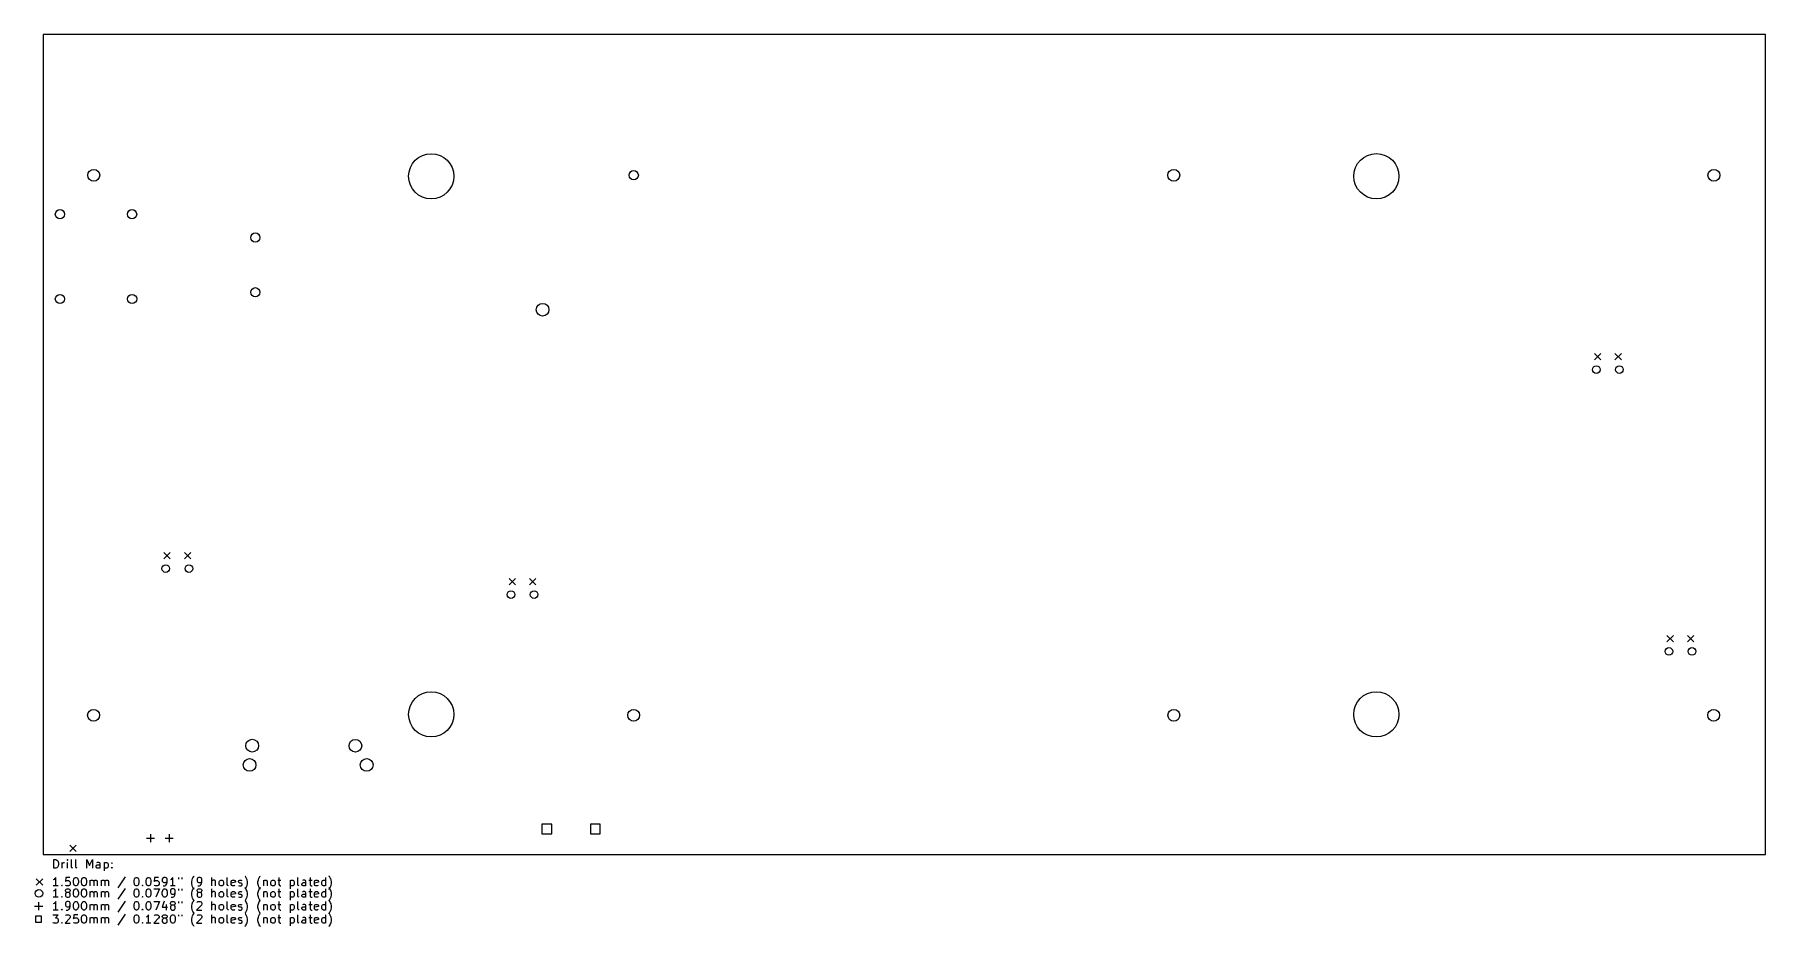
# Model space of a CAD drawing. Extents: x 11 to 419, y -233 to -23.
import ezdxf

# ---------------------------------------------------------------- set-up
doc = ezdxf.new("R2010")
doc.units = 0
doc.layers.add('BLACK', color=7, linetype='CONTINUOUS')

msp = doc.modelspace()

# ---------------------------------------------------------------- linework, layer by layer
at = {"layer": 'BLACK', "linetype": 'CONTINUOUS'}
for p, q in [((418.973, -23), (12.573, -23)), ((12.573, -23), (12.573, -216.5)), ((418.973, -216.5), (418.973, -23)), ((378.637, -98.2734), (380.137, -99.7734)), ((380.137, -98.2734), (378.637, -99.7734)), ((383.487, -98.2734), (384.987, -99.7734)), ((384.987, -98.2734), (383.487, -99.7734)), ((41.0922, -145.231), (42.5922, -146.731)), ((42.5922, -145.231), (41.0922, -146.731)), ((45.9422, -145.231), (47.4422, -146.731)), ((47.4422, -145.231), (45.9422, -146.731)), ((122.545, -151.366), (124.045, -152.866)), ((124.045, -151.366), (122.545, -152.866)), ((127.395, -151.366), (128.895, -152.866)), ((128.895, -151.366), (127.395, -152.866)), ((395.757, -164.796), (397.257, -166.296)), ((397.257, -164.796), (395.757, -166.296)), ((400.607, -164.796), (402.107, -166.296)), ((402.107, -164.796), (400.607, -166.296)), ((37.92, -211.71), (37.92, -213.61)), ((42.32, -211.71), (42.32, -213.61)), ((132.594, -209.342), (130.296, -209.342)), ((130.296, -209.342), (130.296, -211.64)), ((130.296, -211.64), (132.594, -211.64)), ((132.594, -211.64), (132.594, -209.342)), ((144.024, -209.342), (141.726, -209.342)), ((141.726, -209.342), (141.726, -211.64)), ((141.726, -211.64), (144.024, -211.64)), ((144.024, -211.64), (144.024, -209.342)), ((18.91, -214.28), (20.41, -215.78)), ((20.41, -214.28), (18.91, -215.78)), ((36.97, -212.66), (38.87, -212.66)), ((41.37, -212.66), (43.27, -212.66)), ((12.573, -216.5), (418.973, -216.5)), ((15.1008, -219.695), (15.1008, -217.695)), ((15.1008, -217.695), (15.577, -217.695)), ((15.577, -219.695), (15.1008, -219.695)), ((15.577, -217.695), (15.8627, -217.79)), ((15.8627, -219.6), (15.577, -219.695)), ((15.8627, -217.79), (16.0531, -217.981)), ((16.0531, -219.409), (15.8627, -219.6)), ((16.0531, -217.981), (16.1484, -218.171)), ((16.1484, -219.219), (16.0531, -219.409)), ((16.1484, -218.171), (16.2436, -218.552)), ((16.2436, -218.838), (16.1484, -219.219)), ((16.2436, -218.552), (16.2436, -218.838)), ((17.1008, -219.695), (17.1008, -218.362)), ((17.1008, -218.742), (17.196, -218.552)), ((17.196, -218.552), (17.2912, -218.457)), ((17.2912, -218.457), (17.4817, -218.362)), ((17.4817, -218.362), (17.6722, -218.362)), ((18.3389, -217.695), (18.2436, -217.79)), ((18.2436, -217.79), (18.3389, -217.885)), ((18.4341, -217.79), (18.3389, -217.695)), ((18.3389, -217.695), (18.3389, -217.885)), ((18.3389, -217.885), (18.4341, -217.79)), ((18.3389, -219.695), (18.3389, -218.362)), ((19.2912, -219.409), (19.2912, -217.695)), ((19.3865, -219.6), (19.2912, -219.409)), ((19.577, -219.695), (19.3865, -219.6)), ((20.3389, -219.409), (20.3389, -217.695)), ((20.4341, -219.6), (20.3389, -219.409)), ((20.6246, -219.695), (20.4341, -219.6)), ((22.9103, -219.695), (22.9103, -217.695)), ((22.9103, -217.695), (23.577, -219.123)), ((23.577, -219.123), (24.2436, -217.695)), ((24.2436, -217.695), (24.2436, -219.695)), ((25.1008, -219.219), (25.196, -219.028)), ((25.1008, -219.409), (25.1008, -219.219)), ((25.196, -219.6), (25.1008, -219.409)), ((25.3865, -218.362), (25.196, -218.457)), ((25.196, -219.028), (25.3865, -218.933)), ((25.3865, -219.695), (25.196, -219.6)), ((25.7674, -218.362), (25.3865, -218.362)), ((25.3865, -218.933), (25.8627, -218.933)), ((25.8627, -219.695), (25.3865, -219.695)), ((25.9579, -218.457), (25.7674, -218.362)), ((25.8627, -218.933), (26.0531, -218.838)), ((26.0531, -219.6), (25.8627, -219.695)), ((26.0531, -218.647), (25.9579, -218.457)), ((26.0531, -219.695), (26.0531, -218.647)), ((27.0055, -218.362), (27.0055, -220.362)), ((27.0055, -218.457), (27.196, -218.362)), ((27.196, -219.695), (27.0055, -219.6)), ((27.196, -218.362), (27.577, -218.362)), ((27.577, -219.695), (27.196, -219.695)), ((27.577, -218.362), (27.7674, -218.457)), ((27.7674, -219.6), (27.577, -219.695)), ((27.7674, -218.457), (27.8627, -218.552)), ((27.8627, -219.504), (27.7674, -219.6)), ((27.8627, -218.552), (27.9579, -218.742)), ((27.9579, -219.314), (27.8627, -219.504)), ((27.9579, -218.742), (27.9579, -219.314)), ((28.7198, -218.552), (28.8151, -218.457)), ((28.8151, -218.647), (28.7198, -218.552)), ((28.7198, -219.6), (28.8151, -219.504)), ((28.8151, -219.695), (28.7198, -219.6)), ((28.8151, -218.457), (28.9103, -218.552)), ((28.8151, -218.457), (28.8151, -218.647)), ((28.9103, -218.552), (28.8151, -218.647)), ((28.8151, -219.504), (28.9103, -219.6)), ((28.8151, -219.504), (28.8151, -219.695)), ((28.9103, -219.6), (28.8151, -219.695)), ((10.993, -222.23), (12.493, -223.73)), ((12.493, -222.23), (10.993, -223.73)), ((15.196, -222.371), (15.0055, -222.466)), ((16.1484, -223.895), (15.0055, -223.895)), ((15.3865, -222.181), (15.196, -222.371)), ((15.577, -221.895), (15.3865, -222.181)), ((15.577, -224.595), (15.3865, -224.881)), ((15.577, -223.895), (15.577, -221.895)), ((15.577, -226.595), (15.577, -224.595)), ((16.9103, -223.8), (17.0055, -223.704)), ((17.0055, -223.895), (16.9103, -223.8)), ((17.0055, -223.704), (17.1008, -223.8)), ((17.0055, -223.704), (17.0055, -223.895)), ((17.1008, -223.8), (17.0055, -223.895)), ((17.9579, -221.895), (17.8627, -222.847)), ((17.8627, -222.847), (17.9579, -222.752)), ((17.9579, -223.8), (17.8627, -223.704)), ((18.9103, -221.895), (17.9579, -221.895)), ((17.9579, -222.752), (18.1484, -222.657)), ((18.1484, -223.895), (17.9579, -223.8)), ((18.0531, -224.69), (18.2436, -224.595)), ((18.1484, -222.657), (18.6246, -222.657)), ((18.6246, -223.895), (18.1484, -223.895)), ((18.2436, -224.595), (18.6246, -224.595)), ((18.6246, -222.657), (18.8151, -222.752)), ((18.8151, -223.8), (18.6246, -223.895)), ((18.6246, -224.595), (18.8151, -224.69)), ((18.8151, -222.752), (18.9103, -222.847)), ((18.9103, -223.704), (18.8151, -223.8)), ((18.9103, -222.847), (19.0055, -223.038)), ((19.0055, -223.514), (18.9103, -223.704)), ((19.0055, -223.038), (19.0055, -223.514)), ((19.7674, -222.657), (19.8627, -222.276)), ((19.7674, -223.133), (19.7674, -222.657)), ((19.8627, -223.514), (19.7674, -223.133)), ((19.8627, -222.276), (19.9579, -222.085)), ((19.9579, -223.704), (19.8627, -223.514)), ((19.9579, -222.085), (20.0531, -221.99)), ((20.0531, -223.8), (19.9579, -223.704)), ((20.0531, -221.99), (20.2436, -221.895)), ((20.2436, -223.895), (20.0531, -223.8)), ((20.0531, -224.69), (20.2436, -224.595)), ((20.2436, -221.895), (20.4341, -221.895)), ((20.4341, -223.895), (20.2436, -223.895)), ((20.2436, -224.595), (20.4341, -224.595)), ((20.4341, -221.895), (20.6246, -221.99)), ((20.6246, -223.8), (20.4341, -223.895)), ((20.4341, -224.595), (20.6246, -224.69)), ((20.6246, -221.99), (20.7198, -222.085)), ((20.7198, -223.704), (20.6246, -223.8)), ((20.7198, -222.085), (20.8151, -222.276)), ((20.8151, -223.514), (20.7198, -223.704)), ((20.8151, -222.276), (20.9103, -222.657)), ((20.9103, -223.133), (20.8151, -223.514)), ((20.9103, -222.657), (20.9103, -223.133)), ((21.6722, -222.657), (21.7674, -222.276)), ((21.6722, -223.133), (21.6722, -222.657)), ((21.7674, -223.514), (21.6722, -223.133)), ((21.7674, -222.276), (21.8627, -222.085)), ((21.8627, -223.704), (21.7674, -223.514)), ((21.8627, -222.085), (21.9579, -221.99)), ((21.9579, -223.8), (21.8627, -223.704)), ((21.9579, -221.99), (22.1484, -221.895)), ((22.1484, -223.895), (21.9579, -223.8)), ((21.9579, -224.69), (22.1484, -224.595)), ((22.1484, -221.895), (22.3389, -221.895)), ((22.3389, -223.895), (22.1484, -223.895)), ((22.1484, -224.595), (22.3389, -224.595)), ((22.3389, -221.895), (22.5293, -221.99)), ((22.5293, -223.8), (22.3389, -223.895)), ((22.3389, -224.595), (22.5293, -224.69)), ((22.5293, -221.99), (22.6246, -222.085)), ((22.6246, -223.704), (22.5293, -223.8)), ((22.6246, -222.085), (22.7198, -222.276)), ((22.7198, -223.514), (22.6246, -223.704)), ((22.7198, -222.276), (22.8151, -222.657)), ((22.8151, -223.133), (22.7198, -223.514)), ((22.8151, -222.657), (22.8151, -223.133)), ((23.6722, -223.895), (23.6722, -222.562)), ((23.6722, -222.752), (23.7674, -222.657)), ((23.7674, -222.657), (23.9579, -222.562)), ((23.9579, -222.562), (24.2436, -222.562)), ((24.2436, -222.562), (24.4341, -222.657)), ((24.4341, -222.657), (24.5293, -222.847)), ((24.5293, -222.847), (24.6246, -222.657)), ((24.5293, -222.847), (24.5293, -223.895)), ((24.6246, -222.657), (24.8151, -222.562)), ((24.8151, -222.562), (25.1008, -222.562)), ((25.1008, -222.562), (25.2912, -222.657)), ((25.2912, -222.657), (25.3865, -222.847)), ((25.3865, -222.847), (25.3865, -223.895)), ((26.3389, -223.895), (26.3389, -222.562)), ((26.3389, -222.752), (26.4341, -222.657)), ((26.4341, -222.657), (26.6246, -222.562)), ((26.6246, -222.562), (26.9103, -222.562)), ((26.9103, -222.562), (27.1008, -222.657)), ((27.1008, -222.657), (27.196, -222.847)), ((27.196, -222.847), (27.2912, -222.657)), ((27.196, -222.847), (27.196, -223.895)), ((27.2912, -222.657), (27.4817, -222.562)), ((27.4817, -222.562), (27.7674, -222.562)), ((27.7674, -222.562), (27.9579, -222.657)), ((27.9579, -222.657), (28.0531, -222.847)), ((28.0531, -222.847), (28.0531, -223.895)), ((31.9579, -221.8), (30.2436, -224.371)), ((31.9579, -224.5), (30.2436, -227.071)), ((34.0532, -222.657), (34.1484, -222.276)), ((34.0532, -223.133), (34.0532, -222.657)), ((34.1484, -223.514), (34.0532, -223.133)), ((34.1484, -222.276), (34.2436, -222.085)), ((34.2436, -223.704), (34.1484, -223.514)), ((34.2436, -222.085), (34.3389, -221.99)), ((34.3389, -223.8), (34.2436, -223.704)), ((34.3389, -221.99), (34.5293, -221.895)), ((34.5293, -223.895), (34.3389, -223.8)), ((34.3389, -224.69), (34.5293, -224.595)), ((34.5293, -221.895), (34.7198, -221.895)), ((34.7198, -223.895), (34.5293, -223.895)), ((34.5293, -224.595), (34.7198, -224.595)), ((34.7198, -221.895), (34.9103, -221.99)), ((34.9103, -223.8), (34.7198, -223.895)), ((34.7198, -224.595), (34.9103, -224.69)), ((34.9103, -221.99), (35.0055, -222.085)), ((35.0055, -223.704), (34.9103, -223.8)), ((35.0055, -222.085), (35.1008, -222.276)), ((35.1008, -223.514), (35.0055, -223.704)), ((35.1008, -222.276), (35.196, -222.657)), ((35.196, -223.133), (35.1008, -223.514)), ((35.196, -222.657), (35.196, -223.133)), ((35.9579, -223.8), (36.0532, -223.704)), ((36.0532, -223.895), (35.9579, -223.8)), ((36.0532, -223.704), (36.1484, -223.8)), ((36.0532, -223.704), (36.0532, -223.895)), ((36.1484, -223.8), (36.0532, -223.895)), ((36.9103, -222.657), (37.0055, -222.276)), ((36.9103, -223.133), (36.9103, -222.657)), ((37.0055, -223.514), (36.9103, -223.133)), ((37.0055, -222.276), (37.1008, -222.085)), ((37.1008, -223.704), (37.0055, -223.514)), ((37.1008, -222.085), (37.196, -221.99)), ((37.196, -223.8), (37.1008, -223.704)), ((37.196, -221.99), (37.3865, -221.895)), ((37.3865, -223.895), (37.196, -223.8)), ((37.196, -224.69), (37.3865, -224.595)), ((37.3865, -221.895), (37.577, -221.895)), ((37.577, -223.895), (37.3865, -223.895)), ((37.3865, -224.595), (37.577, -224.595)), ((37.577, -221.895), (37.7674, -221.99)), ((37.7674, -223.8), (37.577, -223.895)), ((37.577, -224.595), (37.7674, -224.69)), ((37.7674, -221.99), (37.8627, -222.085)), ((37.8627, -223.704), (37.7674, -223.8)), ((37.8627, -222.085), (37.9579, -222.276)), ((37.9579, -223.514), (37.8627, -223.704)), ((37.9579, -222.276), (38.0532, -222.657)), ((38.0532, -223.133), (37.9579, -223.514)), ((38.0532, -222.657), (38.0532, -223.133)), ((38.7198, -224.595), (40.0532, -224.595)), ((38.9103, -221.895), (38.8151, -222.847)), ((38.8151, -222.847), (38.9103, -222.752)), ((38.9103, -223.8), (38.8151, -223.704)), ((39.8627, -221.895), (38.9103, -221.895)), ((38.9103, -222.752), (39.1008, -222.657)), ((39.1008, -223.895), (38.9103, -223.8)), ((39.1008, -222.657), (39.577, -222.657)), ((39.577, -223.895), (39.1008, -223.895)), ((40.0532, -224.595), (39.196, -226.595)), ((39.577, -222.657), (39.7674, -222.752)), ((39.7674, -223.8), (39.577, -223.895)), ((39.7674, -222.752), (39.8627, -222.847)), ((39.8627, -223.704), (39.7674, -223.8)), ((39.8627, -222.847), (39.9579, -223.038)), ((39.9579, -223.514), (39.8627, -223.704)), ((39.9579, -223.038), (39.9579, -223.514)), ((40.8151, -222.085), (40.7198, -222.276)), ((40.7198, -222.276), (40.7198, -222.752)), ((40.7198, -222.752), (40.8151, -222.942)), ((40.9103, -221.99), (40.8151, -222.085)), ((40.8151, -222.942), (40.9103, -223.038)), ((41.1008, -221.895), (40.9103, -221.99)), ((40.9103, -223.038), (41.1008, -223.133)), ((40.9103, -223.895), (41.2912, -223.895)), ((41.0055, -224.69), (41.196, -224.595)), ((41.4817, -221.895), (41.1008, -221.895)), ((41.1008, -223.133), (41.4817, -223.133)), ((41.196, -224.595), (41.3865, -224.595)), ((41.2912, -223.895), (41.4817, -223.8)), ((41.3865, -224.595), (41.577, -224.69)), ((41.6722, -221.99), (41.4817, -221.895)), ((41.4817, -223.133), (41.6722, -223.038)), ((41.4817, -223.8), (41.577, -223.704)), ((41.577, -223.704), (41.7674, -223.419)), ((41.7674, -222.085), (41.6722, -221.99)), ((41.6722, -223.038), (41.7674, -222.942)), ((41.8627, -222.276), (41.7674, -222.085)), ((41.7674, -222.942), (41.8627, -222.752)), ((41.7674, -223.419), (41.8627, -223.038)), ((41.8627, -223.038), (41.8627, -222.276)), ((42.8151, -222.371), (42.6246, -222.466)), ((43.7674, -223.895), (42.6246, -223.895)), ((43.0055, -222.181), (42.8151, -222.371)), ((43.0055, -224.595), (42.8151, -224.69)), ((43.196, -221.895), (43.0055, -222.181)), ((43.3865, -224.595), (43.0055, -224.595)), ((43.196, -223.895), (43.196, -221.895)), ((43.577, -224.69), (43.3865, -224.595)), ((44.5293, -221.895), (44.5293, -222.276)), ((44.5293, -224.595), (44.5293, -224.976)), ((45.2912, -221.895), (45.2912, -222.276)), ((45.2912, -224.595), (45.2912, -224.976)), ((47.6722, -222.942), (47.7674, -222.466)), ((47.6722, -223.323), (47.6722, -222.942)), ((47.7674, -223.8), (47.6722, -223.323)), ((47.7674, -222.466), (47.8627, -222.181)), ((47.8627, -224.085), (47.7674, -223.8)), ((47.8627, -222.181), (47.9579, -221.99)), ((47.9579, -224.276), (47.8627, -224.085)), ((47.9579, -221.99), (48.1484, -221.704)), ((48.1484, -224.562), (47.9579, -224.276)), ((47.9579, -224.69), (48.1484, -224.404)), ((48.1484, -221.704), (48.2436, -221.609)), ((48.1484, -224.404), (48.2436, -224.309)), ((48.2436, -224.657), (48.1484, -224.562)), ((49.0055, -222.085), (48.9103, -222.276)), ((48.9103, -222.276), (48.9103, -222.752)), ((48.9103, -222.752), (49.0055, -222.942)), ((49.1008, -221.99), (49.0055, -222.085)), ((49.0055, -222.942), (49.1008, -223.038)), ((49.2912, -221.895), (49.1008, -221.99)), ((49.1008, -223.038), (49.2912, -223.133)), ((49.1008, -223.895), (49.4817, -223.895)), ((49.1008, -224.69), (49.2912, -224.595)), ((49.6722, -221.895), (49.2912, -221.895)), ((49.2912, -223.133), (49.6722, -223.133)), ((49.2912, -224.595), (49.6722, -224.595)), ((49.4817, -223.895), (49.6722, -223.8)), ((49.8627, -221.99), (49.6722, -221.895)), ((49.6722, -223.133), (49.8627, -223.038)), ((49.6722, -223.8), (49.7674, -223.704)), ((49.6722, -224.595), (49.8627, -224.69)), ((49.7674, -223.704), (49.9579, -223.419)), ((49.9579, -222.085), (49.8627, -221.99)), ((49.8627, -223.038), (49.9579, -222.942)), ((50.0532, -222.276), (49.9579, -222.085)), ((49.9579, -222.942), (50.0532, -222.752)), ((49.9579, -223.419), (50.0532, -223.038)), ((50.0532, -223.038), (50.0532, -222.276)), ((52.4341, -223.895), (52.4341, -221.895)), ((52.5293, -222.657), (52.4341, -222.752)), ((52.4341, -226.595), (52.4341, -224.595)), ((52.7198, -222.562), (52.5293, -222.657)), ((53.0055, -222.562), (52.7198, -222.562)), ((53.196, -222.657), (53.0055, -222.562)), ((53.2912, -222.847), (53.196, -222.657)), ((53.2912, -223.895), (53.2912, -222.847)), ((54.1484, -222.942), (54.2436, -222.752)), ((54.1484, -223.514), (54.1484, -222.942)), ((54.2436, -223.704), (54.1484, -223.514)), ((54.2436, -222.752), (54.3389, -222.657)), ((54.3389, -223.8), (54.2436, -223.704)), ((54.3389, -222.657), (54.5293, -222.562)), ((54.5293, -223.895), (54.3389, -223.8)), ((54.5293, -222.562), (54.8151, -222.562)), ((54.8151, -223.895), (54.5293, -223.895)), ((54.8151, -222.562), (55.0055, -222.657)), ((55.0055, -223.8), (54.8151, -223.895)), ((55.0055, -222.657), (55.1008, -222.752)), ((55.1008, -223.704), (55.0055, -223.8)), ((55.1008, -222.752), (55.196, -222.942)), ((55.196, -223.514), (55.1008, -223.704)), ((55.196, -222.942), (55.196, -223.514)), ((56.0532, -223.609), (56.0532, -221.895)), ((56.1484, -223.8), (56.0532, -223.609)), ((56.0532, -226.309), (56.0532, -224.595)), ((56.3389, -223.895), (56.1484, -223.8)), ((57.0055, -222.847), (57.1008, -222.657)), ((57.0055, -223.609), (57.0055, -222.847)), ((57.9579, -223.038), (57.0055, -223.228)), ((57.1008, -223.8), (57.0055, -223.609)), ((57.1008, -222.657), (57.2912, -222.562)), ((57.2912, -223.895), (57.1008, -223.8)), ((57.2912, -222.562), (57.6722, -222.562)), ((57.6722, -223.895), (57.2912, -223.895)), ((57.6722, -222.562), (57.8627, -222.657)), ((57.8627, -223.8), (57.6722, -223.895)), ((57.8627, -222.657), (57.9579, -222.847)), ((57.9579, -222.847), (57.9579, -223.038)), ((58.7198, -222.847), (58.8151, -222.657)), ((58.7198, -222.942), (58.7198, -222.847)), ((58.8151, -223.133), (58.7198, -222.942)), ((58.7198, -223.8), (58.9103, -223.895)), ((58.8151, -222.657), (59.0055, -222.562)), ((59.0055, -223.228), (58.8151, -223.133)), ((58.9103, -223.895), (59.2912, -223.895)), ((59.0055, -222.562), (59.2912, -222.562)), ((59.2912, -223.228), (59.0055, -223.228)), ((59.2912, -222.562), (59.4817, -222.657)), ((59.4817, -223.323), (59.2912, -223.228)), ((59.2912, -223.895), (59.4817, -223.8)), ((59.577, -223.514), (59.4817, -223.323)), ((59.4817, -223.8), (59.577, -223.609)), ((59.577, -223.609), (59.577, -223.514)), ((60.3389, -221.704), (60.2436, -221.609)), ((60.3389, -224.404), (60.2436, -224.309)), ((60.2436, -224.657), (60.3389, -224.562)), ((60.5293, -221.99), (60.3389, -221.704)), ((60.3389, -224.562), (60.5293, -224.276)), ((60.5293, -224.69), (60.3389, -224.404)), ((60.6246, -222.181), (60.5293, -221.99)), ((60.5293, -224.276), (60.6246, -224.085)), ((60.7198, -222.466), (60.6246, -222.181)), ((60.6246, -224.085), (60.7198, -223.8)), ((60.8151, -222.942), (60.7198, -222.466)), ((60.7198, -223.8), (60.8151, -223.323)), ((60.8151, -223.323), (60.8151, -222.942)), ((63.2912, -222.942), (63.3865, -222.466)), ((63.2912, -223.323), (63.2912, -222.942)), ((63.3865, -223.8), (63.2912, -223.323)), ((63.3865, -222.466), (63.4817, -222.181)), ((63.4817, -224.085), (63.3865, -223.8)), ((63.4817, -222.181), (63.577, -221.99)), ((63.577, -224.276), (63.4817, -224.085)), ((63.577, -221.99), (63.7674, -221.704)), ((63.7674, -224.562), (63.577, -224.276)), ((63.577, -224.69), (63.7674, -224.404)), ((63.7674, -221.704), (63.8627, -221.609)), ((63.7674, -224.404), (63.8627, -224.309)), ((63.8627, -224.657), (63.7674, -224.562)), ((64.6246, -222.562), (64.6246, -223.895)), ((64.6246, -222.752), (64.7198, -222.657)), ((64.7198, -222.657), (64.9103, -222.562)), ((64.9103, -222.562), (65.196, -222.562)), ((65.196, -222.562), (65.3865, -222.657)), ((65.3865, -222.657), (65.4817, -222.847)), ((65.4817, -222.847), (65.4817, -223.895)), ((66.3389, -222.942), (66.4341, -222.752)), ((66.3389, -223.514), (66.3389, -222.942)), ((66.4341, -223.704), (66.3389, -223.514)), ((66.4341, -222.752), (66.5293, -222.657)), ((66.5293, -223.8), (66.4341, -223.704)), ((66.5293, -222.657), (66.7198, -222.562)), ((66.7198, -223.895), (66.5293, -223.8)), ((66.7198, -222.562), (67.0055, -222.562)), ((67.0055, -223.895), (66.7198, -223.895)), ((67.0055, -222.562), (67.196, -222.657)), ((67.196, -223.8), (67.0055, -223.895)), ((67.196, -222.657), (67.2912, -222.752)), ((67.2912, -223.704), (67.196, -223.8)), ((67.2912, -222.752), (67.3865, -222.942)), ((67.3865, -223.514), (67.2912, -223.704)), ((67.3865, -222.942), (67.3865, -223.514)), ((67.9579, -222.562), (68.7198, -222.562)), ((68.2436, -221.895), (68.2436, -223.609)), ((68.2436, -223.609), (68.3389, -223.8)), ((68.2436, -224.595), (68.2436, -226.309)), ((68.3389, -223.8), (68.5293, -223.895)), ((68.5293, -223.895), (68.7198, -223.895)), ((70.9103, -222.562), (70.9103, -224.562)), ((70.9103, -222.657), (71.1008, -222.562)), ((71.1008, -223.895), (70.9103, -223.8)), ((71.1008, -222.562), (71.4817, -222.562)), ((71.4817, -223.895), (71.1008, -223.895)), ((71.4817, -222.562), (71.6722, -222.657)), ((71.6722, -223.8), (71.4817, -223.895)), ((71.6722, -222.657), (71.7674, -222.752)), ((71.7674, -223.704), (71.6722, -223.8)), ((71.7674, -222.752), (71.8627, -222.942)), ((71.8627, -223.514), (71.7674, -223.704)), ((71.8627, -222.942), (71.8627, -223.514)), ((72.7198, -223.609), (72.7198, -221.895)), ((72.8151, -223.8), (72.7198, -223.609)), ((72.7198, -226.309), (72.7198, -224.595)), ((73.0055, -223.895), (72.8151, -223.8)), ((73.6722, -223.419), (73.7674, -223.228)), ((73.6722, -223.609), (73.6722, -223.419)), ((73.7674, -223.8), (73.6722, -223.609)), ((73.9579, -222.562), (73.7674, -222.657)), ((73.7674, -223.228), (73.9579, -223.133)), ((73.9579, -223.895), (73.7674, -223.8)), ((74.3389, -222.562), (73.9579, -222.562)), ((73.9579, -223.133), (74.4341, -223.133)), ((74.4341, -223.895), (73.9579, -223.895)), ((74.5293, -222.657), (74.3389, -222.562)), ((74.4341, -223.133), (74.6246, -223.038)), ((74.6246, -223.8), (74.4341, -223.895)), ((74.6246, -222.847), (74.5293, -222.657)), ((74.6246, -223.895), (74.6246, -222.847)), ((75.2912, -222.562), (76.0532, -222.562)), ((75.577, -221.895), (75.577, -223.609)), ((75.577, -223.609), (75.6722, -223.8)), ((75.577, -224.595), (75.577, -226.309)), ((75.6722, -223.8), (75.8627, -223.895)), ((75.8627, -223.895), (76.0532, -223.895)), ((76.6246, -222.847), (76.7198, -222.657)), ((76.6246, -223.609), (76.6246, -222.847)), ((77.577, -223.038), (76.6246, -223.228)), ((76.7198, -223.8), (76.6246, -223.609)), ((76.7198, -222.657), (76.9103, -222.562)), ((76.9103, -223.895), (76.7198, -223.8)), ((76.9103, -222.562), (77.2912, -222.562)), ((77.2912, -223.895), (76.9103, -223.895)), ((77.2912, -222.562), (77.4817, -222.657)), ((77.4817, -223.8), (77.2912, -223.895)), ((77.4817, -222.657), (77.577, -222.847)), ((77.577, -222.847), (77.577, -223.038)), ((78.3389, -222.942), (78.4341, -222.752)), ((78.3389, -223.514), (78.3389, -222.942)), ((78.4341, -223.704), (78.3389, -223.514)), ((78.4341, -222.752), (78.5293, -222.657)), ((78.5293, -223.8), (78.4341, -223.704)), ((78.5293, -222.657), (78.7198, -222.562)), ((78.7198, -223.895), (78.5293, -223.8)), ((78.7198, -222.562), (79.1008, -222.562)), ((79.1008, -223.895), (78.7198, -223.895)), ((79.1008, -222.562), (79.2912, -222.657)), ((79.2912, -223.8), (79.1008, -223.895)), ((79.2912, -223.895), (79.2912, -221.895)), ((79.2912, -226.595), (79.2912, -224.595)), ((80.1484, -221.704), (80.0532, -221.609)), ((80.1484, -224.404), (80.0532, -224.309)), ((80.0532, -224.657), (80.1484, -224.562)), ((80.3389, -221.99), (80.1484, -221.704)), ((80.1484, -224.562), (80.3389, -224.276)), ((80.3389, -224.69), (80.1484, -224.404)), ((80.4341, -222.181), (80.3389, -221.99)), ((80.3389, -224.276), (80.4341, -224.085)), ((80.5293, -222.466), (80.4341, -222.181)), ((80.4341, -224.085), (80.5293, -223.8)), ((80.6246, -222.942), (80.5293, -222.466)), ((80.5293, -223.8), (80.6246, -223.323)), ((80.6246, -223.323), (80.6246, -222.942)), ((10.593, -228.68), (12.493, -228.68)), ((11.543, -227.73), (11.543, -229.63)), ((15.196, -225.071), (15.0055, -225.166)), ((16.1484, -226.595), (15.0055, -226.595)), ((15.196, -228.071), (15.0055, -228.166)), ((15.3865, -224.881), (15.196, -225.071)), ((15.3865, -227.881), (15.196, -228.071)), ((15.577, -227.595), (15.3865, -227.881)), ((15.577, -229.595), (15.577, -227.595)), ((16.9103, -226.5), (17.0055, -226.404)), ((17.0055, -226.595), (16.9103, -226.5)), ((17.0055, -226.404), (17.1008, -226.5)), ((17.0055, -226.404), (17.0055, -226.595)), ((17.1008, -226.5), (17.0055, -226.595)), ((17.8627, -224.976), (17.9579, -224.785)), ((17.8627, -225.071), (17.8627, -224.976)), ((17.9579, -225.262), (17.8627, -225.071)), ((17.9579, -225.642), (17.8627, -225.833)), ((17.8627, -225.833), (17.8627, -226.214)), ((17.8627, -226.214), (17.9579, -226.404)), ((17.9579, -227.785), (17.8627, -227.976)), ((17.8627, -227.976), (17.8627, -228.452)), ((17.8627, -228.452), (17.9579, -228.642)), ((17.9579, -224.785), (18.0531, -224.69)), ((18.0531, -225.357), (17.9579, -225.262)), ((18.0531, -225.547), (17.9579, -225.642)), ((17.9579, -226.404), (18.0531, -226.5)), ((18.0531, -227.69), (17.9579, -227.785)), ((17.9579, -228.642), (18.0531, -228.738)), ((18.2436, -225.452), (18.0531, -225.357)), ((18.2436, -225.452), (18.0531, -225.547)), ((18.0531, -226.5), (18.2436, -226.595)), ((18.2436, -227.595), (18.0531, -227.69)), ((18.6246, -225.452), (18.2436, -225.452)), ((18.2436, -226.595), (18.6246, -226.595)), ((18.6246, -227.595), (18.2436, -227.595)), ((18.8151, -225.357), (18.6246, -225.452)), ((18.8151, -225.547), (18.6246, -225.452)), ((18.6246, -226.595), (18.8151, -226.5)), ((18.8151, -227.69), (18.6246, -227.595)), ((18.8151, -224.69), (18.9103, -224.785)), ((18.9103, -225.262), (18.8151, -225.357)), ((18.9103, -225.642), (18.8151, -225.547)), ((18.8151, -226.5), (18.9103, -226.404)), ((18.9103, -227.785), (18.8151, -227.69)), ((18.8151, -228.738), (18.9103, -228.642)), ((18.9103, -224.785), (19.0055, -224.976)), ((19.0055, -225.071), (18.9103, -225.262)), ((19.0055, -225.833), (18.9103, -225.642)), ((18.9103, -226.404), (19.0055, -226.214)), ((19.0055, -227.976), (18.9103, -227.785)), ((18.9103, -228.642), (19.0055, -228.452)), ((19.0055, -224.976), (19.0055, -225.071)), ((19.0055, -226.214), (19.0055, -225.833)), ((19.0055, -228.738), (19.0055, -227.976)), ((19.7674, -225.357), (19.8627, -224.976)), ((19.7674, -225.833), (19.7674, -225.357)), ((19.8627, -226.214), (19.7674, -225.833)), ((19.7674, -228.357), (19.8627, -227.976)), ((19.7674, -228.833), (19.7674, -228.357)), ((19.8627, -224.976), (19.9579, -224.785)), ((19.9579, -226.404), (19.8627, -226.214)), ((19.8627, -227.976), (19.9579, -227.785)), ((19.9579, -224.785), (20.0531, -224.69)), ((20.0531, -226.5), (19.9579, -226.404)), ((19.9579, -227.785), (20.0531, -227.69)), ((20.2436, -226.595), (20.0531, -226.5)), ((20.0531, -227.69), (20.2436, -227.595)), ((20.4341, -226.595), (20.2436, -226.595)), ((20.2436, -227.595), (20.4341, -227.595)), ((20.6246, -226.5), (20.4341, -226.595)), ((20.4341, -227.595), (20.6246, -227.69)), ((20.6246, -224.69), (20.7198, -224.785)), ((20.7198, -226.404), (20.6246, -226.5)), ((20.6246, -227.69), (20.7198, -227.785)), ((20.7198, -224.785), (20.8151, -224.976)), ((20.8151, -226.214), (20.7198, -226.404)), ((20.7198, -227.785), (20.8151, -227.976)), ((20.8151, -224.976), (20.9103, -225.357)), ((20.9103, -225.833), (20.8151, -226.214)), ((20.8151, -227.976), (20.9103, -228.357)), ((20.9103, -225.357), (20.9103, -225.833)), ((20.9103, -228.357), (20.9103, -228.833)), ((21.6722, -225.357), (21.7674, -224.976)), ((21.6722, -225.833), (21.6722, -225.357)), ((21.7674, -226.214), (21.6722, -225.833)), ((21.6722, -228.357), (21.7674, -227.976)), ((21.6722, -228.833), (21.6722, -228.357)), ((21.7674, -224.976), (21.8627, -224.785)), ((21.8627, -226.404), (21.7674, -226.214)), ((21.7674, -227.976), (21.8627, -227.785)), ((21.8627, -224.785), (21.9579, -224.69)), ((21.9579, -226.5), (21.8627, -226.404)), ((21.8627, -227.785), (21.9579, -227.69)), ((22.1484, -226.595), (21.9579, -226.5)), ((21.9579, -227.69), (22.1484, -227.595)), ((22.3389, -226.595), (22.1484, -226.595)), ((22.1484, -227.595), (22.3389, -227.595)), ((22.5293, -226.5), (22.3389, -226.595)), ((22.3389, -227.595), (22.5293, -227.69)), ((22.5293, -224.69), (22.6246, -224.785)), ((22.6246, -226.404), (22.5293, -226.5)), ((22.5293, -227.69), (22.6246, -227.785)), ((22.6246, -224.785), (22.7198, -224.976)), ((22.7198, -226.214), (22.6246, -226.404)), ((22.6246, -227.785), (22.7198, -227.976)), ((22.7198, -224.976), (22.8151, -225.357)), ((22.8151, -225.833), (22.7198, -226.214)), ((22.7198, -227.976), (22.8151, -228.357)), ((22.8151, -225.357), (22.8151, -225.833)), ((22.8151, -228.357), (22.8151, -228.833)), ((23.6722, -226.595), (23.6722, -225.262)), ((23.6722, -225.452), (23.7674, -225.357)), ((23.6722, -229.595), (23.6722, -228.262)), ((23.6722, -228.452), (23.7674, -228.357)), ((23.7674, -225.357), (23.9579, -225.262)), ((23.7674, -228.357), (23.9579, -228.262)), ((23.9579, -225.262), (24.2436, -225.262)), ((23.9579, -228.262), (24.2436, -228.262)), ((24.2436, -225.262), (24.4341, -225.357)), ((24.2436, -228.262), (24.4341, -228.357)), ((24.4341, -225.357), (24.5293, -225.547)), ((24.4341, -228.357), (24.5293, -228.547)), ((24.5293, -225.547), (24.6246, -225.357)), ((24.5293, -225.547), (24.5293, -226.595)), ((24.5293, -228.547), (24.6246, -228.357)), ((24.5293, -228.547), (24.5293, -229.595)), ((24.6246, -225.357), (24.8151, -225.262)), ((24.6246, -228.357), (24.8151, -228.262)), ((24.8151, -225.262), (25.1008, -225.262)), ((24.8151, -228.262), (25.1008, -228.262)), ((25.1008, -225.262), (25.2912, -225.357)), ((25.1008, -228.262), (25.2912, -228.357)), ((25.2912, -225.357), (25.3865, -225.547)), ((25.2912, -228.357), (25.3865, -228.547)), ((25.3865, -225.547), (25.3865, -226.595)), ((25.3865, -228.547), (25.3865, -229.595)), ((26.3389, -226.595), (26.3389, -225.262)), ((26.3389, -225.452), (26.4341, -225.357)), ((26.3389, -229.595), (26.3389, -228.262)), ((26.3389, -228.452), (26.4341, -228.357)), ((26.4341, -225.357), (26.6246, -225.262)), ((26.4341, -228.357), (26.6246, -228.262)), ((26.6246, -225.262), (26.9103, -225.262)), ((26.6246, -228.262), (26.9103, -228.262)), ((26.9103, -225.262), (27.1008, -225.357)), ((26.9103, -228.262), (27.1008, -228.357)), ((27.1008, -225.357), (27.196, -225.547)), ((27.1008, -228.357), (27.196, -228.547)), ((27.196, -225.547), (27.2912, -225.357)), ((27.196, -225.547), (27.196, -226.595)), ((27.196, -228.547), (27.2912, -228.357)), ((27.196, -228.547), (27.196, -229.595)), ((27.2912, -225.357), (27.4817, -225.262)), ((27.2912, -228.357), (27.4817, -228.262)), ((27.4817, -225.262), (27.7674, -225.262)), ((27.4817, -228.262), (27.7674, -228.262)), ((27.7674, -225.262), (27.9579, -225.357)), ((27.7674, -228.262), (27.9579, -228.357)), ((27.9579, -225.357), (28.0531, -225.547)), ((27.9579, -228.357), (28.0531, -228.547)), ((28.0531, -225.547), (28.0531, -226.595)), ((28.0531, -228.547), (28.0531, -229.595)), ((31.9579, -227.5), (30.2436, -230.071)), ((34.0532, -225.357), (34.1484, -224.976)), ((34.0532, -225.833), (34.0532, -225.357)), ((34.1484, -226.214), (34.0532, -225.833)), ((34.0532, -228.357), (34.1484, -227.976)), ((34.0532, -228.833), (34.0532, -228.357)), ((34.1484, -224.976), (34.2436, -224.785)), ((34.2436, -226.404), (34.1484, -226.214)), ((34.1484, -227.976), (34.2436, -227.785)), ((34.2436, -224.785), (34.3389, -224.69)), ((34.3389, -226.5), (34.2436, -226.404)), ((34.2436, -227.785), (34.3389, -227.69)), ((34.5293, -226.595), (34.3389, -226.5)), ((34.3389, -227.69), (34.5293, -227.595)), ((34.7198, -226.595), (34.5293, -226.595)), ((34.5293, -227.595), (34.7198, -227.595)), ((34.9103, -226.5), (34.7198, -226.595)), ((34.7198, -227.595), (34.9103, -227.69)), ((34.9103, -224.69), (35.0055, -224.785)), ((35.0055, -226.404), (34.9103, -226.5)), ((34.9103, -227.69), (35.0055, -227.785)), ((35.0055, -224.785), (35.1008, -224.976)), ((35.1008, -226.214), (35.0055, -226.404)), ((35.0055, -227.785), (35.1008, -227.976)), ((35.1008, -224.976), (35.196, -225.357)), ((35.196, -225.833), (35.1008, -226.214)), ((35.1008, -227.976), (35.196, -228.357)), ((35.196, -225.357), (35.196, -225.833)), ((35.196, -228.357), (35.196, -228.833)), ((35.9579, -226.5), (36.0532, -226.404)), ((36.0532, -226.595), (35.9579, -226.5)), ((36.0532, -226.404), (36.1484, -226.5)), ((36.0532, -226.404), (36.0532, -226.595)), ((36.1484, -226.5), (36.0532, -226.595)), ((36.9103, -225.357), (37.0055, -224.976)), ((36.9103, -225.833), (36.9103, -225.357)), ((37.0055, -226.214), (36.9103, -225.833)), ((36.9103, -228.357), (37.0055, -227.976)), ((36.9103, -228.833), (36.9103, -228.357)), ((37.0055, -224.976), (37.1008, -224.785)), ((37.1008, -226.404), (37.0055, -226.214)), ((37.0055, -227.976), (37.1008, -227.785)), ((37.1008, -224.785), (37.196, -224.69)), ((37.196, -226.5), (37.1008, -226.404)), ((37.1008, -227.785), (37.196, -227.69)), ((37.3865, -226.595), (37.196, -226.5)), ((37.196, -227.69), (37.3865, -227.595)), ((37.577, -226.595), (37.3865, -226.595)), ((37.3865, -227.595), (37.577, -227.595)), ((37.7674, -226.5), (37.577, -226.595)), ((37.577, -227.595), (37.7674, -227.69)), ((37.7674, -224.69), (37.8627, -224.785)), ((37.8627, -226.404), (37.7674, -226.5)), ((37.7674, -227.69), (37.8627, -227.785)), ((37.8627, -224.785), (37.9579, -224.976)), ((37.9579, -226.214), (37.8627, -226.404)), ((37.8627, -227.785), (37.9579, -227.976)), ((37.9579, -224.976), (38.0532, -225.357)), ((38.0532, -225.833), (37.9579, -226.214)), ((37.9579, -227.976), (38.0532, -228.357)), ((38.0532, -225.357), (38.0532, -225.833)), ((38.0532, -228.357), (38.0532, -228.833)), ((38.7198, -227.595), (40.0532, -227.595)), ((40.0532, -227.595), (39.196, -229.595)), ((40.7198, -225.357), (40.8151, -224.976)), ((40.7198, -225.833), (40.7198, -225.357)), ((40.8151, -226.214), (40.7198, -225.833)), ((41.196, -227.5), (40.7198, -228.928)), ((40.8151, -224.976), (40.9103, -224.785)), ((40.9103, -226.404), (40.8151, -226.214)), ((40.9103, -224.785), (41.0055, -224.69)), ((41.0055, -226.5), (40.9103, -226.404)), ((41.196, -226.595), (41.0055, -226.5)), ((41.3865, -226.595), (41.196, -226.595)), ((41.577, -226.5), (41.3865, -226.595)), ((41.577, -224.69), (41.6722, -224.785)), ((41.6722, -226.404), (41.577, -226.5)), ((41.6722, -224.785), (41.7674, -224.976)), ((41.7674, -226.214), (41.6722, -226.404)), ((41.6722, -228.262), (41.6722, -229.595)), ((41.7674, -224.976), (41.8627, -225.357)), ((41.8627, -225.833), (41.7674, -226.214)), ((41.8627, -225.357), (41.8627, -225.833)), ((42.7198, -224.785), (42.6246, -224.976)), ((42.6246, -224.976), (42.6246, -225.452)), ((42.6246, -225.452), (42.7198, -225.642)), ((42.6246, -227.976), (42.7198, -227.785)), ((42.6246, -228.071), (42.6246, -227.976)), ((42.7198, -228.262), (42.6246, -228.071)), ((42.7198, -228.642), (42.6246, -228.833)), ((42.8151, -224.69), (42.7198, -224.785)), ((42.7198, -225.642), (42.8151, -225.738)), ((42.7198, -227.785), (42.8151, -227.69)), ((42.8151, -228.357), (42.7198, -228.262)), ((42.8151, -228.547), (42.7198, -228.642)), ((42.8151, -225.738), (43.0055, -225.833)), ((42.8151, -226.595), (43.196, -226.595)), ((42.8151, -227.69), (43.0055, -227.595)), ((43.0055, -228.452), (42.8151, -228.357)), ((43.0055, -228.452), (42.8151, -228.547)), ((43.0055, -225.833), (43.3865, -225.833)), ((43.0055, -227.595), (43.3865, -227.595)), ((43.3865, -228.452), (43.0055, -228.452)), ((43.196, -226.595), (43.3865, -226.5)), ((43.3865, -225.833), (43.577, -225.738)), ((43.3865, -226.5), (43.4817, -226.404)), ((43.3865, -227.595), (43.577, -227.69)), ((43.577, -228.357), (43.3865, -228.452)), ((43.577, -228.547), (43.3865, -228.452)), ((43.4817, -226.404), (43.6722, -226.119)), ((43.6722, -224.785), (43.577, -224.69)), ((43.577, -225.738), (43.6722, -225.642)), ((43.577, -227.69), (43.6722, -227.785)), ((43.6722, -228.262), (43.577, -228.357)), ((43.6722, -228.642), (43.577, -228.547)), ((43.7674, -224.976), (43.6722, -224.785)), ((43.6722, -225.642), (43.7674, -225.452)), ((43.6722, -226.119), (43.7674, -225.738)), ((43.6722, -227.785), (43.7674, -227.976)), ((43.7674, -228.071), (43.6722, -228.262)), ((43.7674, -228.833), (43.6722, -228.642)), ((43.7674, -225.738), (43.7674, -224.976)), ((43.7674, -227.976), (43.7674, -228.071)), ((44.5293, -227.595), (44.5293, -227.976)), ((45.2912, -227.595), (45.2912, -227.976)), ((47.6722, -225.642), (47.7674, -225.166)), ((47.6722, -226.023), (47.6722, -225.642)), ((47.7674, -226.5), (47.6722, -226.023)), ((47.6722, -228.642), (47.7674, -228.166)), ((47.6722, -229.023), (47.6722, -228.642)), ((47.7674, -225.166), (47.8627, -224.881)), ((47.8627, -226.785), (47.7674, -226.5)), ((47.7674, -228.166), (47.8627, -227.881)), ((47.8627, -224.881), (47.9579, -224.69)), ((47.9579, -226.976), (47.8627, -226.785)), ((47.8627, -227.881), (47.9579, -227.69)), ((48.1484, -227.262), (47.9579, -226.976)), ((47.9579, -227.69), (48.1484, -227.404)), ((48.2436, -227.357), (48.1484, -227.262)), ((48.1484, -227.404), (48.2436, -227.309)), ((49.9579, -228.452), (48.8151, -229.595)), ((48.9103, -224.976), (49.0055, -224.785)), ((48.9103, -225.071), (48.9103, -224.976)), ((49.0055, -225.262), (48.9103, -225.071)), ((49.0055, -225.642), (48.9103, -225.833)), ((48.9103, -225.833), (48.9103, -226.214)), ((48.9103, -226.214), (49.0055, -226.404)), ((48.9103, -227.785), (49.0055, -227.69)), ((49.0055, -224.785), (49.1008, -224.69)), ((49.1008, -225.357), (49.0055, -225.262)), ((49.1008, -225.547), (49.0055, -225.642)), ((49.0055, -226.404), (49.1008, -226.5)), ((49.0055, -227.69), (49.196, -227.595)), ((49.2912, -225.452), (49.1008, -225.357)), ((49.2912, -225.452), (49.1008, -225.547)), ((49.1008, -226.5), (49.2912, -226.595)), ((49.196, -227.595), (49.6722, -227.595)), ((49.6722, -225.452), (49.2912, -225.452)), ((49.2912, -226.595), (49.6722, -226.595)), ((49.8627, -225.357), (49.6722, -225.452)), ((49.8627, -225.547), (49.6722, -225.452)), ((49.6722, -226.595), (49.8627, -226.5)), ((49.6722, -227.595), (49.8627, -227.69)), ((49.8627, -224.69), (49.9579, -224.785)), ((49.9579, -225.262), (49.8627, -225.357)), ((49.9579, -225.642), (49.8627, -225.547)), ((49.8627, -226.5), (49.9579, -226.404)), ((49.8627, -227.69), (49.9579, -227.785)), ((49.9579, -224.785), (50.0532, -224.976)), ((50.0532, -225.071), (49.9579, -225.262)), ((50.0532, -225.833), (49.9579, -225.642)), ((49.9579, -226.404), (50.0532, -226.214)), ((49.9579, -227.785), (50.0532, -227.976)), ((50.0532, -228.166), (49.9579, -228.452)), ((50.0532, -224.976), (50.0532, -225.071)), ((50.0532, -226.214), (50.0532, -225.833)), ((50.0532, -227.976), (50.0532, -228.166)), ((52.5293, -225.357), (52.4341, -225.452)), ((52.4341, -229.595), (52.4341, -227.595)), ((52.5293, -228.357), (52.4341, -228.452)), ((52.7198, -225.262), (52.5293, -225.357)), ((52.7198, -228.262), (52.5293, -228.357)), ((53.0055, -225.262), (52.7198, -225.262)), ((53.0055, -228.262), (52.7198, -228.262)), ((53.196, -225.357), (53.0055, -225.262)), ((53.196, -228.357), (53.0055, -228.262)), ((53.2912, -225.547), (53.196, -225.357)), ((53.2912, -228.547), (53.196, -228.357)), ((53.2912, -226.595), (53.2912, -225.547)), ((53.2912, -229.595), (53.2912, -228.547)), ((54.1484, -225.642), (54.2436, -225.452)), ((54.1484, -226.214), (54.1484, -225.642)), ((54.2436, -226.404), (54.1484, -226.214)), ((54.1484, -228.642), (54.2436, -228.452)), ((54.1484, -229.214), (54.1484, -228.642)), ((54.2436, -225.452), (54.3389, -225.357)), ((54.3389, -226.5), (54.2436, -226.404)), ((54.2436, -228.452), (54.3389, -228.357)), ((54.3389, -225.357), (54.5293, -225.262)), ((54.5293, -226.595), (54.3389, -226.5)), ((54.3389, -228.357), (54.5293, -228.262)), ((54.5293, -225.262), (54.8151, -225.262)), ((54.8151, -226.595), (54.5293, -226.595)), ((54.5293, -228.262), (54.8151, -228.262)), ((54.8151, -225.262), (55.0055, -225.357)), ((55.0055, -226.5), (54.8151, -226.595)), ((54.8151, -228.262), (55.0055, -228.357)), ((55.0055, -225.357), (55.1008, -225.452)), ((55.1008, -226.404), (55.0055, -226.5)), ((55.0055, -228.357), (55.1008, -228.452)), ((55.1008, -225.452), (55.196, -225.642)), ((55.196, -226.214), (55.1008, -226.404)), ((55.1008, -228.452), (55.196, -228.642)), ((55.196, -225.642), (55.196, -226.214)), ((55.196, -228.642), (55.196, -229.214)), ((56.1484, -226.5), (56.0532, -226.309)), ((56.0532, -229.309), (56.0532, -227.595)), ((56.3389, -226.595), (56.1484, -226.5)), ((57.0055, -225.547), (57.1008, -225.357)), ((57.0055, -226.309), (57.0055, -225.547)), ((57.9579, -225.738), (57.0055, -225.928)), ((57.1008, -226.5), (57.0055, -226.309)), ((57.0055, -228.547), (57.1008, -228.357)), ((57.0055, -229.309), (57.0055, -228.547)), ((57.1008, -225.357), (57.2912, -225.262)), ((57.2912, -226.595), (57.1008, -226.5)), ((57.1008, -228.357), (57.2912, -228.262)), ((57.2912, -225.262), (57.6722, -225.262)), ((57.6722, -226.595), (57.2912, -226.595)), ((57.2912, -228.262), (57.6722, -228.262)), ((57.6722, -225.262), (57.8627, -225.357)), ((57.8627, -226.5), (57.6722, -226.595)), ((57.6722, -228.262), (57.8627, -228.357)), ((57.8627, -225.357), (57.9579, -225.547)), ((57.8627, -228.357), (57.9579, -228.547)), ((57.9579, -225.547), (57.9579, -225.738)), ((57.9579, -228.547), (57.9579, -228.738)), ((58.7198, -225.547), (58.8151, -225.357)), ((58.7198, -225.642), (58.7198, -225.547)), ((58.8151, -225.833), (58.7198, -225.642)), ((58.7198, -226.5), (58.9103, -226.595)), ((58.7198, -228.547), (58.8151, -228.357)), ((58.7198, -228.642), (58.7198, -228.547)), ((58.8151, -228.833), (58.7198, -228.642)), ((58.8151, -225.357), (59.0055, -225.262)), ((59.0055, -225.928), (58.8151, -225.833)), ((58.8151, -228.357), (59.0055, -228.262)), ((58.9103, -226.595), (59.2912, -226.595)), ((59.0055, -225.262), (59.2912, -225.262)), ((59.2912, -225.928), (59.0055, -225.928)), ((59.0055, -228.262), (59.2912, -228.262)), ((59.2912, -225.262), (59.4817, -225.357)), ((59.4817, -226.023), (59.2912, -225.928)), ((59.2912, -226.595), (59.4817, -226.5)), ((59.2912, -228.262), (59.4817, -228.357)), ((59.577, -226.214), (59.4817, -226.023)), ((59.4817, -226.5), (59.577, -226.309)), ((59.577, -226.309), (59.577, -226.214)), ((60.2436, -227.357), (60.3389, -227.262)), ((60.3389, -227.404), (60.2436, -227.309)), ((60.3389, -227.262), (60.5293, -226.976)), ((60.5293, -227.69), (60.3389, -227.404)), ((60.6246, -224.881), (60.5293, -224.69)), ((60.5293, -226.976), (60.6246, -226.785)), ((60.6246, -227.881), (60.5293, -227.69)), ((60.7198, -225.166), (60.6246, -224.881)), ((60.6246, -226.785), (60.7198, -226.5)), ((60.7198, -228.166), (60.6246, -227.881)), ((60.8151, -225.642), (60.7198, -225.166)), ((60.7198, -226.5), (60.8151, -226.023)), ((60.8151, -228.642), (60.7198, -228.166)), ((60.8151, -226.023), (60.8151, -225.642)), ((60.8151, -229.023), (60.8151, -228.642)), ((63.2912, -225.642), (63.3865, -225.166)), ((63.2912, -226.023), (63.2912, -225.642)), ((63.3865, -226.5), (63.2912, -226.023)), ((63.2912, -228.642), (63.3865, -228.166)), ((63.2912, -229.023), (63.2912, -228.642)), ((63.3865, -225.166), (63.4817, -224.881)), ((63.4817, -226.785), (63.3865, -226.5)), ((63.3865, -228.166), (63.4817, -227.881)), ((63.4817, -224.881), (63.577, -224.69)), ((63.577, -226.976), (63.4817, -226.785)), ((63.4817, -227.881), (63.577, -227.69)), ((63.7674, -227.262), (63.577, -226.976)), ((63.577, -227.69), (63.7674, -227.404)), ((63.8627, -227.357), (63.7674, -227.262)), ((63.7674, -227.404), (63.8627, -227.309)), ((64.6246, -225.262), (64.6246, -226.595)), ((64.6246, -225.452), (64.7198, -225.357)), ((64.6246, -228.262), (64.6246, -229.595)), ((64.6246, -228.452), (64.7198, -228.357)), ((64.7198, -225.357), (64.9103, -225.262)), ((64.7198, -228.357), (64.9103, -228.262)), ((64.9103, -225.262), (65.196, -225.262)), ((64.9103, -228.262), (65.196, -228.262)), ((65.196, -225.262), (65.3865, -225.357)), ((65.196, -228.262), (65.3865, -228.357)), ((65.3865, -225.357), (65.4817, -225.547)), ((65.3865, -228.357), (65.4817, -228.547)), ((65.4817, -225.547), (65.4817, -226.595)), ((65.4817, -228.547), (65.4817, -229.595)), ((66.3389, -225.642), (66.4341, -225.452)), ((66.3389, -226.214), (66.3389, -225.642)), ((66.4341, -226.404), (66.3389, -226.214)), ((66.3389, -228.642), (66.4341, -228.452)), ((66.3389, -229.214), (66.3389, -228.642)), ((66.4341, -225.452), (66.5293, -225.357)), ((66.5293, -226.5), (66.4341, -226.404)), ((66.4341, -228.452), (66.5293, -228.357)), ((66.5293, -225.357), (66.7198, -225.262)), ((66.7198, -226.595), (66.5293, -226.5)), ((66.5293, -228.357), (66.7198, -228.262)), ((66.7198, -225.262), (67.0055, -225.262)), ((67.0055, -226.595), (66.7198, -226.595)), ((66.7198, -228.262), (67.0055, -228.262)), ((67.0055, -225.262), (67.196, -225.357)), ((67.196, -226.5), (67.0055, -226.595)), ((67.0055, -228.262), (67.196, -228.357)), ((67.196, -225.357), (67.2912, -225.452)), ((67.2912, -226.404), (67.196, -226.5)), ((67.196, -228.357), (67.2912, -228.452)), ((67.2912, -225.452), (67.3865, -225.642)), ((67.3865, -226.214), (67.2912, -226.404)), ((67.2912, -228.452), (67.3865, -228.642)), ((67.3865, -225.642), (67.3865, -226.214)), ((67.3865, -228.642), (67.3865, -229.214)), ((67.9579, -225.262), (68.7198, -225.262)), ((67.9579, -228.262), (68.7198, -228.262)), ((68.2436, -226.309), (68.3389, -226.5)), ((68.2436, -227.595), (68.2436, -229.309)), ((68.3389, -226.5), (68.5293, -226.595)), ((68.5293, -226.595), (68.7198, -226.595)), ((70.9103, -225.262), (70.9103, -227.262)), ((70.9103, -225.357), (71.1008, -225.262)), ((71.1008, -226.595), (70.9103, -226.5)), ((70.9103, -228.262), (70.9103, -230.262)), ((70.9103, -228.357), (71.1008, -228.262)), ((71.1008, -225.262), (71.4817, -225.262)), ((71.4817, -226.595), (71.1008, -226.595)), ((71.1008, -228.262), (71.4817, -228.262)), ((71.4817, -225.262), (71.6722, -225.357)), ((71.6722, -226.5), (71.4817, -226.595)), ((71.4817, -228.262), (71.6722, -228.357)), ((71.6722, -225.357), (71.7674, -225.452)), ((71.7674, -226.404), (71.6722, -226.5)), ((71.6722, -228.357), (71.7674, -228.452)), ((71.7674, -225.452), (71.8627, -225.642)), ((71.8627, -226.214), (71.7674, -226.404)), ((71.7674, -228.452), (71.8627, -228.642)), ((71.8627, -225.642), (71.8627, -226.214)), ((71.8627, -228.642), (71.8627, -229.214)), ((72.8151, -226.5), (72.7198, -226.309)), ((72.7198, -229.309), (72.7198, -227.595)), ((73.0055, -226.595), (72.8151, -226.5)), ((73.6722, -226.119), (73.7674, -225.928)), ((73.6722, -226.309), (73.6722, -226.119)), ((73.7674, -226.5), (73.6722, -226.309)), ((73.9579, -225.262), (73.7674, -225.357)), ((73.7674, -225.928), (73.9579, -225.833)), ((73.9579, -226.595), (73.7674, -226.5)), ((73.9579, -228.262), (73.7674, -228.357)), ((74.3389, -225.262), (73.9579, -225.262)), ((73.9579, -225.833), (74.4341, -225.833)), ((74.4341, -226.595), (73.9579, -226.595)), ((74.3389, -228.262), (73.9579, -228.262)), ((74.5293, -225.357), (74.3389, -225.262)), ((74.5293, -228.357), (74.3389, -228.262)), ((74.4341, -225.833), (74.6246, -225.738)), ((74.6246, -226.5), (74.4341, -226.595)), ((74.6246, -225.547), (74.5293, -225.357)), ((74.6246, -228.547), (74.5293, -228.357)), ((74.6246, -226.595), (74.6246, -225.547)), ((74.6246, -229.595), (74.6246, -228.547)), ((75.2912, -225.262), (76.0532, -225.262)), ((75.2912, -228.262), (76.0532, -228.262)), ((75.577, -226.309), (75.6722, -226.5)), ((75.577, -227.595), (75.577, -229.309)), ((75.6722, -226.5), (75.8627, -226.595)), ((75.8627, -226.595), (76.0532, -226.595)), ((76.6246, -225.547), (76.7198, -225.357)), ((76.6246, -226.309), (76.6246, -225.547)), ((77.577, -225.738), (76.6246, -225.928)), ((76.7198, -226.5), (76.6246, -226.309)), ((76.6246, -228.547), (76.7198, -228.357)), ((76.6246, -229.309), (76.6246, -228.547)), ((76.7198, -225.357), (76.9103, -225.262)), ((76.9103, -226.595), (76.7198, -226.5)), ((76.7198, -228.357), (76.9103, -228.262)), ((76.9103, -225.262), (77.2912, -225.262)), ((77.2912, -226.595), (76.9103, -226.595)), ((76.9103, -228.262), (77.2912, -228.262)), ((77.2912, -225.262), (77.4817, -225.357)), ((77.4817, -226.5), (77.2912, -226.595)), ((77.2912, -228.262), (77.4817, -228.357)), ((77.4817, -225.357), (77.577, -225.547)), ((77.4817, -228.357), (77.577, -228.547)), ((77.577, -225.547), (77.577, -225.738)), ((77.577, -228.547), (77.577, -228.738)), ((78.3389, -225.642), (78.4341, -225.452)), ((78.3389, -226.214), (78.3389, -225.642)), ((78.4341, -226.404), (78.3389, -226.214)), ((78.3389, -228.642), (78.4341, -228.452)), ((78.3389, -229.214), (78.3389, -228.642)), ((78.4341, -225.452), (78.5293, -225.357)), ((78.5293, -226.5), (78.4341, -226.404)), ((78.4341, -228.452), (78.5293, -228.357)), ((78.5293, -225.357), (78.7198, -225.262)), ((78.7198, -226.595), (78.5293, -226.5)), ((78.5293, -228.357), (78.7198, -228.262)), ((78.7198, -225.262), (79.1008, -225.262)), ((79.1008, -226.595), (78.7198, -226.595)), ((78.7198, -228.262), (79.1008, -228.262)), ((79.1008, -225.262), (79.2912, -225.357)), ((79.2912, -226.5), (79.1008, -226.595)), ((79.1008, -228.262), (79.2912, -228.357)), ((79.2912, -229.595), (79.2912, -227.595)), ((80.0532, -227.357), (80.1484, -227.262)), ((80.1484, -227.404), (80.0532, -227.309)), ((80.1484, -227.262), (80.3389, -226.976)), ((80.3389, -227.69), (80.1484, -227.404)), ((80.4341, -224.881), (80.3389, -224.69)), ((80.3389, -226.976), (80.4341, -226.785)), ((80.4341, -227.881), (80.3389, -227.69)), ((80.5293, -225.166), (80.4341, -224.881)), ((80.4341, -226.785), (80.5293, -226.5)), ((80.5293, -228.166), (80.4341, -227.881)), ((80.6246, -225.642), (80.5293, -225.166)), ((80.5293, -226.5), (80.6246, -226.023)), ((80.6246, -228.642), (80.5293, -228.166)), ((80.6246, -226.023), (80.6246, -225.642)), ((80.6246, -229.023), (80.6246, -228.642)), ((12.2001, -231.073), (10.7859, -231.073)), ((10.7859, -231.073), (10.7859, -232.487)), ((10.7859, -232.487), (12.2001, -232.487)), ((12.2001, -232.487), (12.2001, -231.073)), ((14.9103, -230.695), (16.1484, -230.695)), ((15.0055, -232.6), (14.9103, -232.504)), ((16.1484, -229.595), (15.0055, -229.595)), ((15.196, -232.695), (15.0055, -232.6)), ((15.7674, -232.695), (15.196, -232.695)), ((16.1484, -230.695), (15.4817, -231.457)), ((15.4817, -231.457), (15.7674, -231.457)), ((15.7674, -231.457), (15.9579, -231.552)), ((15.9579, -232.6), (15.7674, -232.695)), ((15.9579, -231.552), (16.0531, -231.647)), ((16.0531, -232.504), (15.9579, -232.6)), ((16.0531, -231.647), (16.1484, -231.838)), ((16.1484, -232.314), (16.0531, -232.504)), ((16.1484, -231.838), (16.1484, -232.314)), ((16.9103, -229.5), (17.0055, -229.404)), ((17.0055, -229.595), (16.9103, -229.5)), ((16.9103, -232.6), (17.0055, -232.504)), ((17.0055, -232.695), (16.9103, -232.6)), ((17.0055, -229.404), (17.1008, -229.5)), ((17.0055, -229.404), (17.0055, -229.595)), ((17.1008, -229.5), (17.0055, -229.595)), ((17.0055, -232.504), (17.1008, -232.6)), ((17.0055, -232.504), (17.0055, -232.695)), ((17.1008, -232.6), (17.0055, -232.695)), ((18.9103, -231.552), (17.7674, -232.695)), ((17.7674, -232.695), (19.0055, -232.695)), ((17.8627, -230.885), (17.9579, -230.79)), ((17.9579, -230.79), (18.1484, -230.695)), ((18.0531, -228.738), (18.2436, -228.833)), ((18.0531, -229.595), (18.4341, -229.595)), ((18.1484, -230.695), (18.6246, -230.695)), ((18.2436, -228.833), (18.6246, -228.833)), ((18.4341, -229.595), (18.6246, -229.5)), ((18.6246, -228.833), (18.8151, -228.738)), ((18.6246, -229.5), (18.7198, -229.404)), ((18.6246, -230.695), (18.8151, -230.79)), ((18.7198, -229.404), (18.9103, -229.119)), ((18.8151, -230.79), (18.9103, -230.885)), ((18.9103, -229.119), (19.0055, -228.738)), ((18.9103, -230.885), (19.0055, -231.076)), ((19.0055, -231.266), (18.9103, -231.552)), ((19.0055, -231.076), (19.0055, -231.266)), ((19.8627, -229.214), (19.7674, -228.833)), ((19.8627, -230.695), (19.7674, -231.647)), ((19.7674, -231.647), (19.8627, -231.552)), ((19.8627, -232.6), (19.7674, -232.504)), ((19.9579, -229.404), (19.8627, -229.214)), ((20.8151, -230.695), (19.8627, -230.695)), ((19.8627, -231.552), (20.0531, -231.457)), ((20.0531, -232.695), (19.8627, -232.6)), ((20.0531, -229.5), (19.9579, -229.404)), ((20.2436, -229.595), (20.0531, -229.5)), ((20.0531, -231.457), (20.5293, -231.457)), ((20.5293, -232.695), (20.0531, -232.695)), ((20.4341, -229.595), (20.2436, -229.595)), ((20.6246, -229.5), (20.4341, -229.595)), ((20.5293, -231.457), (20.7198, -231.552)), ((20.7198, -232.6), (20.5293, -232.695)), ((20.7198, -229.404), (20.6246, -229.5)), ((20.8151, -229.214), (20.7198, -229.404)), ((20.7198, -231.552), (20.8151, -231.647)), ((20.8151, -232.504), (20.7198, -232.6)), ((20.9103, -228.833), (20.8151, -229.214)), ((20.8151, -231.647), (20.9103, -231.838)), ((20.9103, -232.314), (20.8151, -232.504)), ((20.9103, -231.838), (20.9103, -232.314)), ((21.7674, -229.214), (21.6722, -228.833)), ((21.6722, -231.457), (21.7674, -231.076)), ((21.6722, -231.933), (21.6722, -231.457)), ((21.7674, -232.314), (21.6722, -231.933)), ((21.8627, -229.404), (21.7674, -229.214)), ((21.7674, -231.076), (21.8627, -230.885)), ((21.8627, -232.504), (21.7674, -232.314)), ((21.9579, -229.5), (21.8627, -229.404)), ((21.8627, -230.885), (21.9579, -230.79)), ((21.9579, -232.6), (21.8627, -232.504)), ((22.1484, -229.595), (21.9579, -229.5)), ((21.9579, -230.79), (22.1484, -230.695)), ((22.1484, -232.695), (21.9579, -232.6)), ((22.3389, -229.595), (22.1484, -229.595)), ((22.1484, -230.695), (22.3389, -230.695)), ((22.3389, -232.695), (22.1484, -232.695)), ((22.5293, -229.5), (22.3389, -229.595)), ((22.3389, -230.695), (22.5293, -230.79)), ((22.5293, -232.6), (22.3389, -232.695)), ((22.6246, -229.404), (22.5293, -229.5)), ((22.5293, -230.79), (22.6246, -230.885)), ((22.6246, -232.504), (22.5293, -232.6)), ((22.7198, -229.214), (22.6246, -229.404)), ((22.6246, -230.885), (22.7198, -231.076)), ((22.7198, -232.314), (22.6246, -232.504)), ((22.8151, -228.833), (22.7198, -229.214)), ((22.7198, -231.076), (22.8151, -231.457)), ((22.8151, -231.933), (22.7198, -232.314)), ((22.8151, -231.457), (22.8151, -231.933)), ((23.6722, -232.695), (23.6722, -231.362)), ((23.6722, -231.552), (23.7674, -231.457)), ((23.7674, -231.457), (23.9579, -231.362)), ((23.9579, -231.362), (24.2436, -231.362)), ((24.2436, -231.362), (24.4341, -231.457)), ((24.4341, -231.457), (24.5293, -231.647)), ((24.5293, -231.647), (24.6246, -231.457)), ((24.5293, -231.647), (24.5293, -232.695)), ((24.6246, -231.457), (24.8151, -231.362)), ((24.8151, -231.362), (25.1008, -231.362)), ((25.1008, -231.362), (25.2912, -231.457)), ((25.2912, -231.457), (25.3865, -231.647)), ((25.3865, -231.647), (25.3865, -232.695)), ((26.3389, -232.695), (26.3389, -231.362)), ((26.3389, -231.552), (26.4341, -231.457)), ((26.4341, -231.457), (26.6246, -231.362)), ((26.6246, -231.362), (26.9103, -231.362)), ((26.9103, -231.362), (27.1008, -231.457)), ((27.1008, -231.457), (27.196, -231.647)), ((27.196, -231.647), (27.2912, -231.457)), ((27.196, -231.647), (27.196, -232.695)), ((27.2912, -231.457), (27.4817, -231.362)), ((27.4817, -231.362), (27.7674, -231.362)), ((27.7674, -231.362), (27.9579, -231.457)), ((27.9579, -231.457), (28.0531, -231.647)), ((28.0531, -231.647), (28.0531, -232.695)), ((31.9579, -230.6), (30.2436, -233.171)), ((34.1484, -229.214), (34.0532, -228.833)), ((34.0532, -231.457), (34.1484, -231.076)), ((34.0532, -231.933), (34.0532, -231.457)), ((34.1484, -232.314), (34.0532, -231.933)), ((34.2436, -229.404), (34.1484, -229.214)), ((34.1484, -231.076), (34.2436, -230.885)), ((34.2436, -232.504), (34.1484, -232.314)), ((34.3389, -229.5), (34.2436, -229.404)), ((34.2436, -230.885), (34.3389, -230.79)), ((34.3389, -232.6), (34.2436, -232.504)), ((34.5293, -229.595), (34.3389, -229.5)), ((34.3389, -230.79), (34.5293, -230.695)), ((34.5293, -232.695), (34.3389, -232.6)), ((34.7198, -229.595), (34.5293, -229.595)), ((34.5293, -230.695), (34.7198, -230.695)), ((34.7198, -232.695), (34.5293, -232.695)), ((34.9103, -229.5), (34.7198, -229.595)), ((34.7198, -230.695), (34.9103, -230.79)), ((34.9103, -232.6), (34.7198, -232.695)), ((35.0055, -229.404), (34.9103, -229.5)), ((34.9103, -230.79), (35.0055, -230.885)), ((35.0055, -232.504), (34.9103, -232.6)), ((35.1008, -229.214), (35.0055, -229.404)), ((35.0055, -230.885), (35.1008, -231.076)), ((35.1008, -232.314), (35.0055, -232.504)), ((35.196, -228.833), (35.1008, -229.214)), ((35.1008, -231.076), (35.196, -231.457)), ((35.196, -231.933), (35.1008, -232.314)), ((35.196, -231.457), (35.196, -231.933)), ((35.9579, -229.5), (36.0532, -229.404)), ((36.0532, -229.595), (35.9579, -229.5)), ((35.9579, -232.6), (36.0532, -232.504)), ((36.0532, -232.695), (35.9579, -232.6)), ((36.0532, -229.404), (36.1484, -229.5)), ((36.0532, -229.404), (36.0532, -229.595)), ((36.1484, -229.5), (36.0532, -229.595)), ((36.0532, -232.504), (36.1484, -232.6)), ((36.0532, -232.504), (36.0532, -232.695)), ((36.1484, -232.6), (36.0532, -232.695)), ((37.0055, -229.214), (36.9103, -228.833)), ((37.1008, -231.171), (36.9103, -231.266)), ((38.0532, -232.695), (36.9103, -232.695)), ((37.1008, -229.404), (37.0055, -229.214)), ((37.196, -229.5), (37.1008, -229.404)), ((37.2912, -230.981), (37.1008, -231.171)), ((37.3865, -229.595), (37.196, -229.5)), ((37.4817, -230.695), (37.2912, -230.981)), ((37.577, -229.595), (37.3865, -229.595)), ((37.4817, -232.695), (37.4817, -230.695)), ((37.7674, -229.5), (37.577, -229.595)), ((37.8627, -229.404), (37.7674, -229.5)), ((37.9579, -229.214), (37.8627, -229.404)), ((38.0532, -228.833), (37.9579, -229.214)), ((39.8627, -231.552), (38.7198, -232.695)), ((38.7198, -232.695), (39.9579, -232.695)), ((38.8151, -230.885), (38.9103, -230.79)), ((38.9103, -230.79), (39.1008, -230.695)), ((39.1008, -230.695), (39.577, -230.695)), ((39.577, -230.695), (39.7674, -230.79)), ((39.7674, -230.79), (39.8627, -230.885)), ((39.8627, -230.885), (39.9579, -231.076)), ((39.9579, -231.266), (39.8627, -231.552)), ((39.9579, -231.076), (39.9579, -231.266)), ((40.7198, -228.928), (41.9579, -228.928)), ((40.7198, -231.076), (40.8151, -230.885)), ((40.7198, -231.171), (40.7198, -231.076)), ((40.8151, -231.362), (40.7198, -231.171)), ((40.8151, -231.742), (40.7198, -231.933)), ((40.7198, -231.933), (40.7198, -232.314)), ((40.7198, -232.314), (40.8151, -232.504)), ((40.8151, -230.885), (40.9103, -230.79)), ((40.9103, -231.457), (40.8151, -231.362)), ((40.9103, -231.647), (40.8151, -231.742)), ((40.8151, -232.504), (40.9103, -232.6)), ((40.9103, -230.79), (41.1008, -230.695)), ((41.1008, -231.552), (40.9103, -231.457)), ((41.1008, -231.552), (40.9103, -231.647)), ((40.9103, -232.6), (41.1008, -232.695)), ((41.1008, -230.695), (41.4817, -230.695)), ((41.4817, -231.552), (41.1008, -231.552)), ((41.1008, -232.695), (41.4817, -232.695)), ((41.4817, -230.695), (41.6722, -230.79)), ((41.6722, -231.457), (41.4817, -231.552)), ((41.6722, -231.647), (41.4817, -231.552)), ((41.4817, -232.695), (41.6722, -232.6)), ((41.6722, -230.79), (41.7674, -230.885)), ((41.7674, -231.362), (41.6722, -231.457)), ((41.7674, -231.742), (41.6722, -231.647)), ((41.6722, -232.6), (41.7674, -232.504)), ((41.7674, -230.885), (41.8627, -231.076)), ((41.8627, -231.171), (41.7674, -231.362)), ((41.8627, -231.933), (41.7674, -231.742)), ((41.7674, -232.504), (41.8627, -232.314)), ((41.8627, -231.076), (41.8627, -231.171)), ((41.8627, -232.314), (41.8627, -231.933)), ((42.6246, -228.833), (42.6246, -229.214)), ((42.6246, -229.214), (42.7198, -229.404)), ((42.6246, -231.457), (42.7198, -231.076)), ((42.6246, -231.933), (42.6246, -231.457)), ((42.7198, -232.314), (42.6246, -231.933)), ((42.7198, -229.404), (42.8151, -229.5)), ((42.7198, -231.076), (42.8151, -230.885)), ((42.8151, -232.504), (42.7198, -232.314)), ((42.8151, -229.5), (43.0055, -229.595)), ((42.8151, -230.885), (42.9103, -230.79)), ((42.9103, -232.6), (42.8151, -232.504)), ((42.9103, -230.79), (43.1008, -230.695)), ((43.1008, -232.695), (42.9103, -232.6)), ((43.0055, -229.595), (43.3865, -229.595)), ((43.1008, -230.695), (43.2912, -230.695)), ((43.2912, -232.695), (43.1008, -232.695)), ((43.2912, -230.695), (43.4817, -230.79)), ((43.4817, -232.6), (43.2912, -232.695)), ((43.3865, -229.595), (43.577, -229.5)), ((43.4817, -230.79), (43.577, -230.885)), ((43.577, -232.504), (43.4817, -232.6)), ((43.577, -229.5), (43.6722, -229.404)), ((43.577, -230.885), (43.6722, -231.076)), ((43.6722, -232.314), (43.577, -232.504)), ((43.6722, -229.404), (43.7674, -229.214)), ((43.6722, -231.076), (43.7674, -231.457)), ((43.7674, -231.933), (43.6722, -232.314)), ((43.7674, -229.214), (43.7674, -228.833)), ((43.7674, -231.457), (43.7674, -231.933)), ((44.5293, -230.695), (44.5293, -231.076)), ((45.2912, -230.695), (45.2912, -231.076)), ((47.7674, -229.5), (47.6722, -229.023)), ((47.6722, -231.742), (47.7674, -231.266)), ((47.6722, -232.123), (47.6722, -231.742)), ((47.7674, -232.6), (47.6722, -232.123)), ((47.8627, -229.785), (47.7674, -229.5)), ((47.7674, -231.266), (47.8627, -230.981)), ((47.8627, -232.885), (47.7674, -232.6)), ((47.9579, -229.976), (47.8627, -229.785)), ((47.8627, -230.981), (47.9579, -230.79)), ((48.1484, -230.262), (47.9579, -229.976)), ((47.9579, -230.79), (48.1484, -230.504)), ((48.2436, -230.357), (48.1484, -230.262)), ((48.1484, -230.504), (48.2436, -230.409)), ((48.8151, -229.595), (50.0532, -229.595)), ((49.9579, -231.552), (48.8151, -232.695)), ((48.8151, -232.695), (50.0532, -232.695)), ((48.9103, -230.885), (49.0055, -230.79)), ((49.0055, -230.79), (49.196, -230.695)), ((49.196, -230.695), (49.6722, -230.695)), ((49.6722, -230.695), (49.8627, -230.79)), ((49.8627, -230.79), (49.9579, -230.885)), ((49.9579, -230.885), (50.0532, -231.076)), ((50.0532, -231.266), (49.9579, -231.552)), ((50.0532, -231.076), (50.0532, -231.266)), ((52.4341, -232.695), (52.4341, -230.695)), ((52.5293, -231.457), (52.4341, -231.552)), ((52.7198, -231.362), (52.5293, -231.457)), ((53.0055, -231.362), (52.7198, -231.362)), ((53.196, -231.457), (53.0055, -231.362)), ((53.2912, -231.647), (53.196, -231.457)), ((53.2912, -232.695), (53.2912, -231.647)), ((54.2436, -229.404), (54.1484, -229.214)), ((54.1484, -231.742), (54.2436, -231.552)), ((54.1484, -232.314), (54.1484, -231.742)), ((54.2436, -232.504), (54.1484, -232.314)), ((54.3389, -229.5), (54.2436, -229.404)), ((54.2436, -231.552), (54.3389, -231.457)), ((54.3389, -232.6), (54.2436, -232.504)), ((54.5293, -229.595), (54.3389, -229.5)), ((54.3389, -231.457), (54.5293, -231.362)), ((54.5293, -232.695), (54.3389, -232.6)), ((54.8151, -229.595), (54.5293, -229.595)), ((54.5293, -231.362), (54.8151, -231.362)), ((54.8151, -232.695), (54.5293, -232.695)), ((55.0055, -229.5), (54.8151, -229.595)), ((54.8151, -231.362), (55.0055, -231.457)), ((55.0055, -232.6), (54.8151, -232.695)), ((55.1008, -229.404), (55.0055, -229.5)), ((55.0055, -231.457), (55.1008, -231.552)), ((55.1008, -232.504), (55.0055, -232.6)), ((55.196, -229.214), (55.1008, -229.404)), ((55.1008, -231.552), (55.196, -231.742)), ((55.196, -232.314), (55.1008, -232.504)), ((55.196, -231.742), (55.196, -232.314)), ((56.1484, -229.5), (56.0532, -229.309)), ((56.0532, -232.409), (56.0532, -230.695)), ((56.1484, -232.6), (56.0532, -232.409)), ((56.3389, -229.595), (56.1484, -229.5)), ((56.3389, -232.695), (56.1484, -232.6)), ((57.9579, -228.738), (57.0055, -228.928)), ((57.1008, -229.5), (57.0055, -229.309)), ((57.0055, -231.647), (57.1008, -231.457)), ((57.0055, -232.409), (57.0055, -231.647)), ((57.9579, -231.838), (57.0055, -232.028)), ((57.1008, -232.6), (57.0055, -232.409)), ((57.2912, -229.595), (57.1008, -229.5)), ((57.1008, -231.457), (57.2912, -231.362)), ((57.2912, -232.695), (57.1008, -232.6)), ((57.6722, -229.595), (57.2912, -229.595)), ((57.2912, -231.362), (57.6722, -231.362)), ((57.6722, -232.695), (57.2912, -232.695)), ((57.8627, -229.5), (57.6722, -229.595)), ((57.6722, -231.362), (57.8627, -231.457)), ((57.8627, -232.6), (57.6722, -232.695)), ((57.8627, -231.457), (57.9579, -231.647)), ((57.9579, -231.647), (57.9579, -231.838)), ((58.7198, -229.5), (58.9103, -229.595)), ((58.7198, -231.647), (58.8151, -231.457)), ((58.7198, -231.742), (58.7198, -231.647)), ((58.8151, -231.933), (58.7198, -231.742)), ((58.7198, -232.6), (58.9103, -232.695)), ((59.0055, -228.928), (58.8151, -228.833)), ((58.8151, -231.457), (59.0055, -231.362)), ((59.0055, -232.028), (58.8151, -231.933)), ((58.9103, -229.595), (59.2912, -229.595)), ((58.9103, -232.695), (59.2912, -232.695)), ((59.2912, -228.928), (59.0055, -228.928)), ((59.0055, -231.362), (59.2912, -231.362)), ((59.2912, -232.028), (59.0055, -232.028)), ((59.4817, -229.023), (59.2912, -228.928)), ((59.2912, -229.595), (59.4817, -229.5)), ((59.2912, -231.362), (59.4817, -231.457)), ((59.4817, -232.123), (59.2912, -232.028)), ((59.2912, -232.695), (59.4817, -232.6)), ((59.577, -229.214), (59.4817, -229.023)), ((59.4817, -229.5), (59.577, -229.309)), ((59.577, -232.314), (59.4817, -232.123)), ((59.4817, -232.6), (59.577, -232.409)), ((59.577, -229.309), (59.577, -229.214)), ((59.577, -232.409), (59.577, -232.314)), ((60.2436, -230.357), (60.3389, -230.262)), ((60.3389, -230.504), (60.2436, -230.409)), ((60.3389, -230.262), (60.5293, -229.976)), ((60.5293, -230.79), (60.3389, -230.504)), ((60.5293, -229.976), (60.6246, -229.785)), ((60.6246, -230.981), (60.5293, -230.79)), ((60.6246, -229.785), (60.7198, -229.5)), ((60.7198, -231.266), (60.6246, -230.981)), ((60.6246, -232.885), (60.7198, -232.6)), ((60.7198, -229.5), (60.8151, -229.023)), ((60.8151, -231.742), (60.7198, -231.266)), ((60.7198, -232.6), (60.8151, -232.123)), ((60.8151, -232.123), (60.8151, -231.742)), ((63.3865, -229.5), (63.2912, -229.023)), ((63.2912, -231.742), (63.3865, -231.266)), ((63.2912, -232.123), (63.2912, -231.742)), ((63.3865, -232.6), (63.2912, -232.123)), ((63.4817, -229.785), (63.3865, -229.5)), ((63.3865, -231.266), (63.4817, -230.981)), ((63.4817, -232.885), (63.3865, -232.6)), ((63.577, -229.976), (63.4817, -229.785)), ((63.4817, -230.981), (63.577, -230.79)), ((63.7674, -230.262), (63.577, -229.976)), ((63.577, -230.79), (63.7674, -230.504)), ((63.8627, -230.357), (63.7674, -230.262)), ((63.7674, -230.504), (63.8627, -230.409)), ((64.6246, -231.362), (64.6246, -232.695)), ((64.6246, -231.552), (64.7198, -231.457)), ((64.7198, -231.457), (64.9103, -231.362)), ((64.9103, -231.362), (65.196, -231.362)), ((65.196, -231.362), (65.3865, -231.457)), ((65.3865, -231.457), (65.4817, -231.647)), ((65.4817, -231.647), (65.4817, -232.695)), ((66.4341, -229.404), (66.3389, -229.214)), ((66.3389, -231.742), (66.4341, -231.552)), ((66.3389, -232.314), (66.3389, -231.742)), ((66.4341, -232.504), (66.3389, -232.314)), ((66.5293, -229.5), (66.4341, -229.404)), ((66.4341, -231.552), (66.5293, -231.457)), ((66.5293, -232.6), (66.4341, -232.504)), ((66.7198, -229.595), (66.5293, -229.5)), ((66.5293, -231.457), (66.7198, -231.362)), ((66.7198, -232.695), (66.5293, -232.6)), ((67.0055, -229.595), (66.7198, -229.595)), ((66.7198, -231.362), (67.0055, -231.362)), ((67.0055, -232.695), (66.7198, -232.695)), ((67.196, -229.5), (67.0055, -229.595)), ((67.0055, -231.362), (67.196, -231.457)), ((67.196, -232.6), (67.0055, -232.695)), ((67.2912, -229.404), (67.196, -229.5)), ((67.196, -231.457), (67.2912, -231.552)), ((67.2912, -232.504), (67.196, -232.6)), ((67.3865, -229.214), (67.2912, -229.404)), ((67.2912, -231.552), (67.3865, -231.742)), ((67.3865, -232.314), (67.2912, -232.504)), ((67.3865, -231.742), (67.3865, -232.314)), ((67.9579, -231.362), (68.7198, -231.362)), ((68.2436, -229.309), (68.3389, -229.5)), ((68.2436, -230.695), (68.2436, -232.409)), ((68.2436, -232.409), (68.3389, -232.6)), ((68.3389, -229.5), (68.5293, -229.595)), ((68.3389, -232.6), (68.5293, -232.695)), ((68.5293, -229.595), (68.7198, -229.595)), ((68.5293, -232.695), (68.7198, -232.695)), ((71.1008, -229.595), (70.9103, -229.5)), ((70.9103, -231.362), (70.9103, -233.362)), ((70.9103, -231.457), (71.1008, -231.362)), ((71.1008, -232.695), (70.9103, -232.6)), ((71.4817, -229.595), (71.1008, -229.595)), ((71.1008, -231.362), (71.4817, -231.362)), ((71.4817, -232.695), (71.1008, -232.695)), ((71.6722, -229.5), (71.4817, -229.595)), ((71.4817, -231.362), (71.6722, -231.457)), ((71.6722, -232.6), (71.4817, -232.695)), ((71.7674, -229.404), (71.6722, -229.5)), ((71.6722, -231.457), (71.7674, -231.552)), ((71.7674, -232.504), (71.6722, -232.6)), ((71.8627, -229.214), (71.7674, -229.404)), ((71.7674, -231.552), (71.8627, -231.742)), ((71.8627, -232.314), (71.7674, -232.504)), ((71.8627, -231.742), (71.8627, -232.314)), ((72.8151, -229.5), (72.7198, -229.309)), ((72.7198, -232.409), (72.7198, -230.695)), ((72.8151, -232.6), (72.7198, -232.409)), ((73.0055, -229.595), (72.8151, -229.5)), ((73.0055, -232.695), (72.8151, -232.6)), ((73.6722, -229.119), (73.7674, -228.928)), ((73.6722, -229.309), (73.6722, -229.119)), ((73.7674, -229.5), (73.6722, -229.309)), ((73.6722, -232.219), (73.7674, -232.028)), ((73.6722, -232.409), (73.6722, -232.219)), ((73.7674, -232.6), (73.6722, -232.409)), ((73.7674, -228.928), (73.9579, -228.833)), ((73.9579, -229.595), (73.7674, -229.5)), ((73.9579, -231.362), (73.7674, -231.457)), ((73.7674, -232.028), (73.9579, -231.933)), ((73.9579, -232.695), (73.7674, -232.6)), ((73.9579, -228.833), (74.4341, -228.833)), ((74.4341, -229.595), (73.9579, -229.595)), ((74.3389, -231.362), (73.9579, -231.362)), ((73.9579, -231.933), (74.4341, -231.933)), ((74.4341, -232.695), (73.9579, -232.695)), ((74.5293, -231.457), (74.3389, -231.362)), ((74.4341, -228.833), (74.6246, -228.738)), ((74.6246, -229.5), (74.4341, -229.595)), ((74.4341, -231.933), (74.6246, -231.838)), ((74.6246, -232.6), (74.4341, -232.695)), ((74.6246, -231.647), (74.5293, -231.457)), ((74.6246, -232.695), (74.6246, -231.647)), ((75.2912, -231.362), (76.0532, -231.362)), ((75.577, -229.309), (75.6722, -229.5)), ((75.577, -230.695), (75.577, -232.409)), ((75.577, -232.409), (75.6722, -232.6)), ((75.6722, -229.5), (75.8627, -229.595)), ((75.6722, -232.6), (75.8627, -232.695)), ((75.8627, -229.595), (76.0532, -229.595)), ((75.8627, -232.695), (76.0532, -232.695)), ((77.577, -228.738), (76.6246, -228.928)), ((76.7198, -229.5), (76.6246, -229.309)), ((76.6246, -231.647), (76.7198, -231.457)), ((76.6246, -232.409), (76.6246, -231.647)), ((77.577, -231.838), (76.6246, -232.028)), ((76.7198, -232.6), (76.6246, -232.409)), ((76.9103, -229.595), (76.7198, -229.5)), ((76.7198, -231.457), (76.9103, -231.362)), ((76.9103, -232.695), (76.7198, -232.6)), ((77.2912, -229.595), (76.9103, -229.595)), ((76.9103, -231.362), (77.2912, -231.362)), ((77.2912, -232.695), (76.9103, -232.695)), ((77.4817, -229.5), (77.2912, -229.595)), ((77.2912, -231.362), (77.4817, -231.457)), ((77.4817, -232.6), (77.2912, -232.695)), ((77.4817, -231.457), (77.577, -231.647)), ((77.577, -231.647), (77.577, -231.838)), ((78.4341, -229.404), (78.3389, -229.214)), ((78.3389, -231.742), (78.4341, -231.552)), ((78.3389, -232.314), (78.3389, -231.742)), ((78.4341, -232.504), (78.3389, -232.314)), ((78.5293, -229.5), (78.4341, -229.404)), ((78.4341, -231.552), (78.5293, -231.457)), ((78.5293, -232.6), (78.4341, -232.504)), ((78.7198, -229.595), (78.5293, -229.5)), ((78.5293, -231.457), (78.7198, -231.362)), ((78.7198, -232.695), (78.5293, -232.6)), ((79.1008, -229.595), (78.7198, -229.595)), ((78.7198, -231.362), (79.1008, -231.362)), ((79.1008, -232.695), (78.7198, -232.695)), ((79.2912, -229.5), (79.1008, -229.595)), ((79.1008, -231.362), (79.2912, -231.457)), ((79.2912, -232.6), (79.1008, -232.695)), ((79.2912, -232.695), (79.2912, -230.695)), ((80.0532, -230.357), (80.1484, -230.262)), ((80.1484, -230.504), (80.0532, -230.409)), ((80.1484, -230.262), (80.3389, -229.976)), ((80.3389, -230.79), (80.1484, -230.504)), ((80.3389, -229.976), (80.4341, -229.785)), ((80.4341, -230.981), (80.3389, -230.79)), ((80.4341, -229.785), (80.5293, -229.5)), ((80.5293, -231.266), (80.4341, -230.981)), ((80.4341, -232.885), (80.5293, -232.6)), ((80.5293, -229.5), (80.6246, -229.023)), ((80.6246, -231.742), (80.5293, -231.266)), ((80.5293, -232.6), (80.6246, -232.123)), ((80.6246, -232.123), (80.6246, -231.742)), ((47.9579, -233.076), (47.8627, -232.885)), ((48.1484, -233.362), (47.9579, -233.076)), ((48.2436, -233.457), (48.1484, -233.362)), ((60.2436, -233.457), (60.3389, -233.362)), ((60.3389, -233.362), (60.5293, -233.076)), ((60.5293, -233.076), (60.6246, -232.885)), ((63.577, -233.076), (63.4817, -232.885)), ((63.7674, -233.362), (63.577, -233.076)), ((63.8627, -233.457), (63.7674, -233.362)), ((80.0532, -233.457), (80.1484, -233.362)), ((80.1484, -233.362), (80.3389, -233.076)), ((80.3389, -233.076), (80.4341, -232.885))]:
    msp.add_line(p, q, dxfattribs=at)
at = {"layer": 'BLACK'}
for centre, radius in [((104.173, -56.4327), 5.334), ((327.189, -56.427), 5.334), ((24.5439, -56.2), 1.4), ((151.946, -56.2), 1.1), ((279.387, -56.2), 1.4), ((406.822, -56.2), 1.4), ((16.5771, -65.405), 1.1), ((33.5788, -65.3796), 1.1), ((62.673, -70.8943), 1.1), ((16.5771, -85.3948), 1.1), ((33.5951, -85.3948), 1.1), ((62.673, -83.82), 1.1), ((130.453, -87.9291), 1.5), ((379.087, -102.053), 0.9), ((384.537, -102.053), 0.9), ((41.5422, -149.011), 0.9), ((46.9922, -149.011), 0.9), ((122.995, -155.146), 0.9), ((128.445, -155.146), 0.9), ((396.207, -168.576), 0.9), ((401.657, -168.576), 0.9), ((104.17, -183.423), 5.334), ((327.161, -183.423), 5.334), ((24.4993, -183.634), 1.4), ((151.937, -183.634), 1.4), ((279.389, -183.634), 1.4), ((406.77, -183.634), 1.4), ((61.93, -190.81), 1.5), ((86.29, -190.84), 1.5), ((61.323, -195.363), 1.5), ((88.943, -195.363), 1.5), ((11.593, -225.68), 0.9)]:
    msp.add_circle(centre, radius, dxfattribs=at)

doc.saveas('drawing.dxf')
